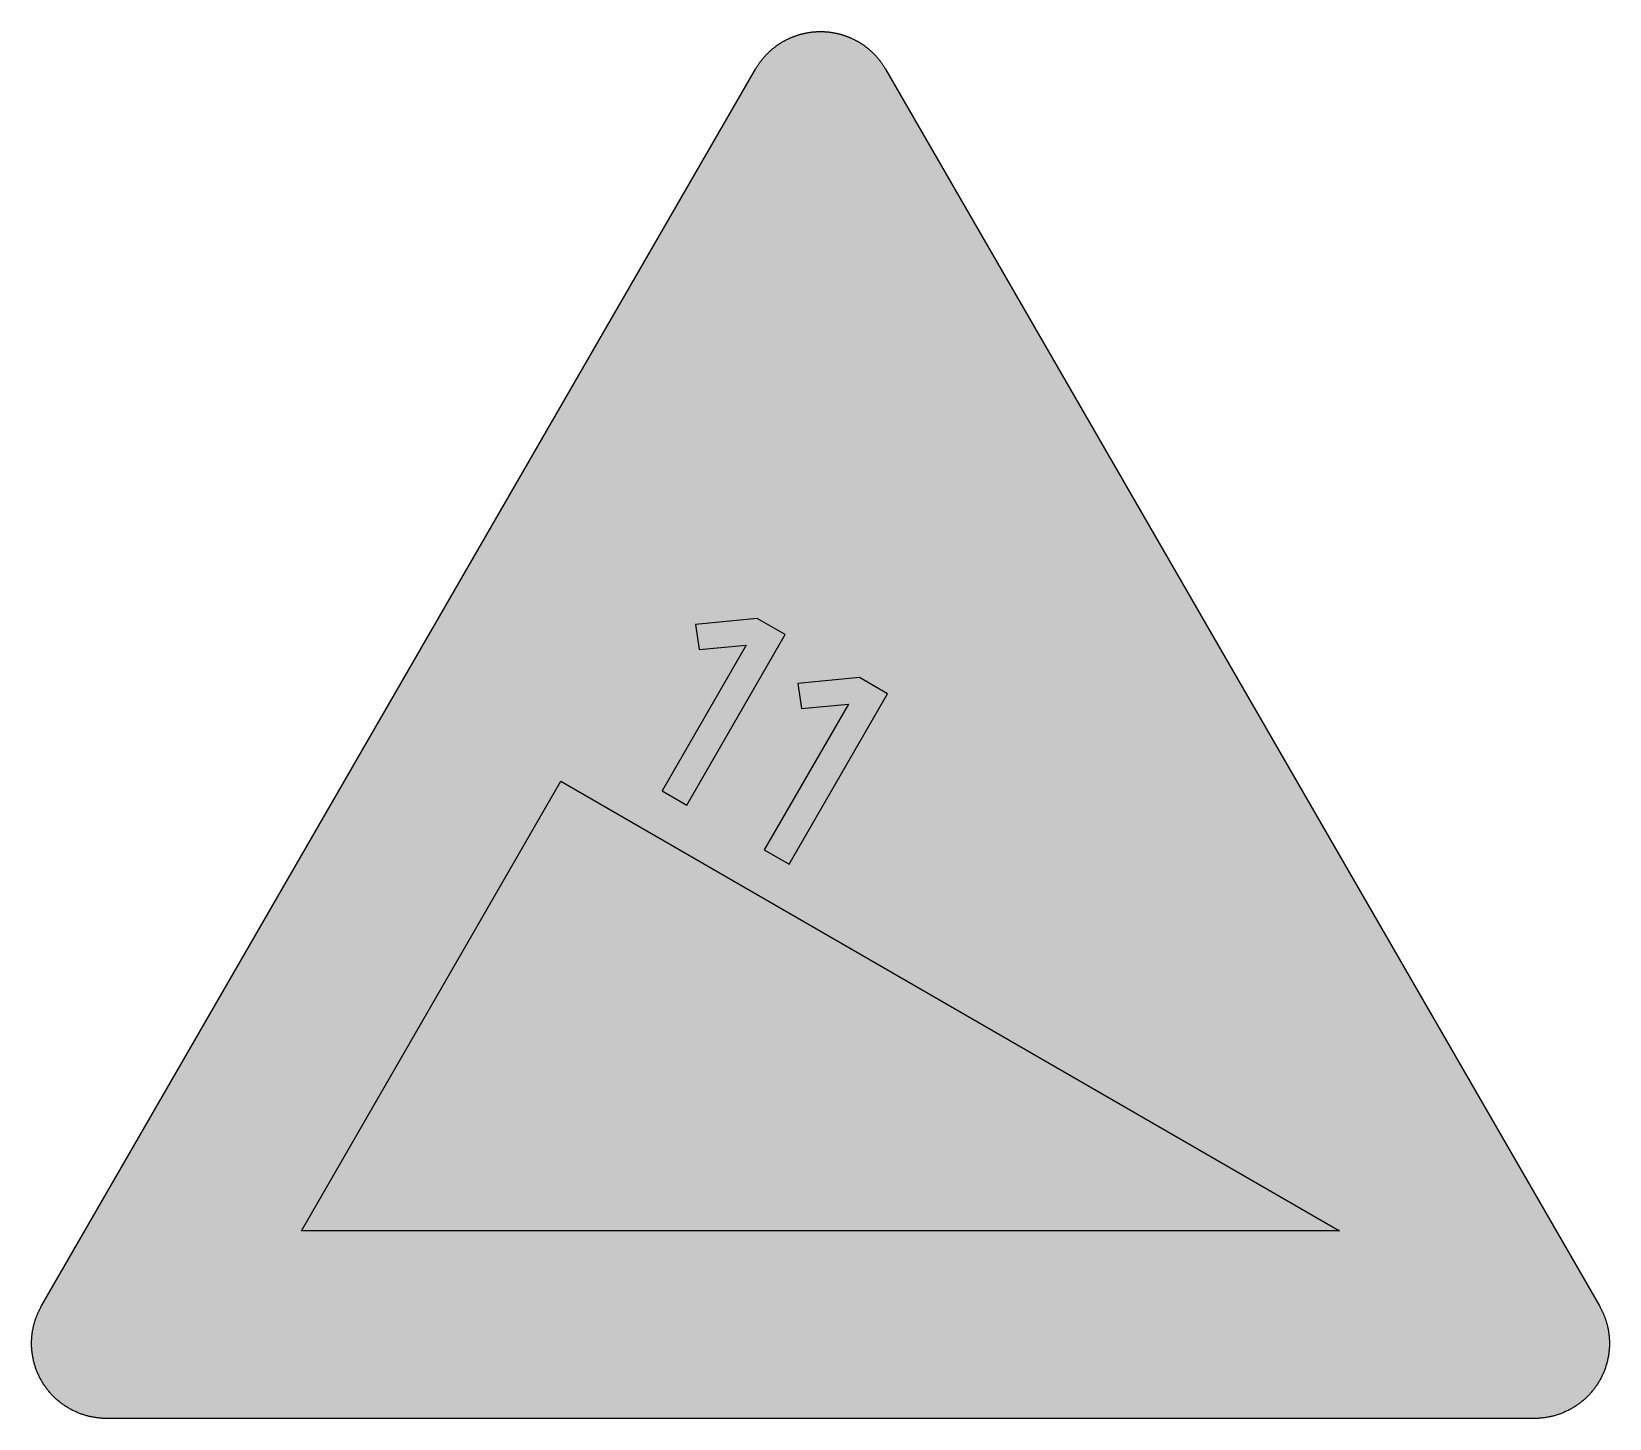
# Model space of a CAD drawing. Header units: millimetres. Extents: x 0 to 297, y 0 to 261.
import ezdxf

# ---------------------------------------------------------------- set-up
doc = ezdxf.new("R2010")
doc.units = ezdxf.units.MM

msp = doc.modelspace()

# ---------------------------------------------------------------- hatches: boundary and pattern name
for color, points in [(254, [(14.1633, 0.0526), (13.9878, 0.0533), (13.8125, 0.0559), (13.6373, 0.061), (13.462, 0.0686), (13.2893, 0.0787), (13.114, 0.0914), (12.9413, 0.1041), (12.7686, 0.1194), (12.5959, 0.1397), (12.4231, 0.16), (12.2504, 0.1803), (12.0777, 0.2057), (11.9075, 0.2337), (11.7373, 0.2616), (11.5672, 0.2921), (11.397, 0.3251), (11.2268, 0.3607), (11.0592, 0.3962), (10.8915, 0.4369), (10.7239, 0.4775), (10.5562, 0.5207), (10.3886, 0.5664), (10.2235, 0.6121), (10.0584, 0.6604), (9.8933, 0.7137), (9.7307, 0.7645), (9.5682, 0.8204), (9.4056, 0.8788), (9.2431, 0.9373), (9.083, 0.9982), (8.923, 1.0617), (8.763, 1.1252), (8.6055, 1.1938), (8.4455, 1.2624), (8.2906, 1.331), (8.1331, 1.4046), (7.9781, 1.4783), (7.8232, 1.5545), (7.6708, 1.6332), (7.5184, 1.7145), (7.366, 1.7958), (7.2161, 1.8796), (7.0663, 1.966), (6.919, 2.0549), (6.7716, 2.1438), (6.6243, 2.2352), (6.4795, 2.3266), (6.3348, 2.4232), (6.19, 2.5197), (6.0477, 2.6187), (5.908, 2.7178), (5.7683, 2.8219), (5.6286, 2.9261), (5.4915, 3.0302), (5.3543, 3.1394), (5.2197, 3.2487), (5.0851, 3.3579), (4.953, 3.4722), (4.8209, 3.5865), (4.6914, 3.7033), (4.5644, 3.8202), (4.4348, 3.9395), (4.3104, 4.0615), (4.1859, 4.1859), (4.0615, 4.3104), (3.9395, 4.4374), (3.8202, 4.5644), (3.7033, 4.6914), (3.5865, 4.8235), (3.4722, 4.953), (3.3579, 5.0876), (3.2487, 5.2197), (3.1369, 5.3543), (3.0302, 5.4915), (2.9235, 5.6286), (2.8194, 5.7683), (2.7178, 5.908), (2.6187, 6.0503), (2.5197, 6.19), (2.4232, 6.3348), (2.3266, 6.4795), (2.2352, 6.6243), (2.1438, 6.7716), (2.0523, 6.919), (1.966, 7.0663), (1.8796, 7.2161), (1.7958, 7.366), (1.7145, 7.5184), (1.6332, 7.6708), (1.5545, 7.8232), (1.4783, 7.9781), (1.4046, 8.1331), (1.331, 8.2906), (1.2598, 8.4455), (1.1913, 8.6055), (1.1252, 8.763), (1.0592, 8.923), (0.9982, 9.083), (0.9373, 9.2431), (0.8763, 9.4056), (0.8204, 9.5682), (0.7645, 9.7307), (0.7112, 9.8933), (0.6604, 10.0584), (0.6121, 10.2235), (0.5639, 10.3911), (0.5207, 10.5562), (0.4775, 10.7239), (0.4343, 10.8915), (0.3962, 11.0592), (0.3607, 11.2268), (0.3251, 11.397), (0.2921, 11.5672), (0.2616, 11.7373), (0.2311, 11.9075), (0.2057, 12.0802), (0.1803, 12.2504), (0.1575, 12.4231), (0.1372, 12.5959), (0.1194, 12.7686), (0.1041, 12.9413), (0.0889, 13.114), (0.0787, 13.2893), (0.0686, 13.462), (0.061, 13.6373), (0.0559, 13.8125), (0.0508, 13.9878), (0.0508, 14.163), (0.0508, 14.2773), (0.0533, 14.3942), (0.0559, 14.511), (0.0584, 14.6253), (0.0635, 14.7422), (0.0686, 14.859), (0.0737, 14.9733), (0.0813, 15.0901), (0.0889, 15.2044), (0.0991, 15.3187), (0.1092, 15.4356), (0.1194, 15.5499), (0.1321, 15.6642), (0.1448, 15.7785), (0.1575, 15.8953), (0.1727, 16.0096), (0.188, 16.1239), (0.2032, 16.2382), (0.221, 16.35), (0.2413, 16.4643), (0.2591, 16.5786), (0.2794, 16.6929), (0.2997, 16.8046), (0.3226, 16.9189), (0.3454, 17.0307), (0.3708, 17.145), (0.3937, 17.2568), (0.4191, 17.3685), (0.447, 17.4803), (0.475, 17.592), (0.5029, 17.7038), (0.5334, 17.8156), (0.5613, 17.9273), (0.5944, 18.0365), (0.6248, 18.1483), (0.6579, 18.2575), (0.6934, 18.3693), (0.7264, 18.4785), (0.762, 18.5877), (0.8001, 18.6969), (0.8382, 18.8062), (0.8763, 18.9128), (0.9144, 19.0221), (0.955, 19.1313), (0.9957, 19.238), (1.0389, 19.3446), (1.0795, 19.4539), (1.1252, 19.5605), (1.1684, 19.6647), (1.2141, 19.7714), (1.2598, 19.878), (1.3081, 19.9822), (1.3564, 20.0889), (1.4046, 20.193), (1.4554, 20.2971), (1.5062, 20.4013), (1.557, 20.5054), (1.6104, 20.607), (1.6637, 20.7112), (1.717, 20.8128), (1.7729, 20.9144), (1.8263, 21.016), (1.8847, 21.1176), (1.9406, 21.2192), (136.2523, 253.8501), (136.3091, 253.9492), (136.3675, 254.0483), (136.4285, 254.1473), (136.4894, 254.2464), (136.5504, 254.3454), (136.6139, 254.442), (136.6774, 254.5385), (136.7409, 254.635), (136.8044, 254.7315), (136.8704, 254.8255), (136.9365, 254.922), (137.0025, 255.016), (137.0711, 255.11), (137.1397, 255.2014), (137.2083, 255.2954), (137.2794, 255.3868), (137.3505, 255.4783), (137.4216, 255.5672), (137.4927, 255.6586), (137.5664, 255.7475), (137.6401, 255.8364), (137.7137, 255.9253), (137.7874, 256.0117), (137.8636, 256.098), (137.9398, 256.1844), (138.016, 256.2708), (138.0947, 256.3546), (138.1735, 256.4409), (138.2522, 256.5222), (138.3309, 256.606), (138.4122, 256.6899), (138.4935, 256.7711), (138.5748, 256.8524), (138.6586, 256.9312), (138.7399, 257.0124), (138.8237, 257.0912), (138.9075, 257.1699), (138.9939, 257.2461), (139.0802, 257.3249), (139.1641, 257.4011), (139.253, 257.4747), (139.3393, 257.5509), (139.4282, 257.6246), (139.5171, 257.6982), (139.606, 257.7719), (139.6949, 257.843), (139.7864, 257.9141), (139.8778, 257.9853), (139.9692, 258.0564), (140.0607, 258.125), (140.1547, 258.1935), (140.2486, 258.2596), (140.3426, 258.3282), (140.4366, 258.3942), (140.5331, 258.4602), (140.6296, 258.5237), (140.7262, 258.5872), (140.8227, 258.6507), (140.9192, 258.7142), (141.0183, 258.7752), (141.1173, 258.8362), (141.2164, 258.8946), (141.3154, 258.9555), (141.4145, 259.014), (141.5161, 259.0698), (141.6177, 259.1283), (141.7193, 259.1841), (141.8209, 259.2375), (141.9225, 259.2934), (142.0266, 259.3467), (142.1308, 259.3975), (142.2324, 259.4508), (142.3365, 259.5016), (142.4407, 259.5499), (142.5473, 259.6007), (142.6515, 259.6464), (142.7556, 259.6947), (142.8623, 259.7404), (142.969, 259.7861), (143.0757, 259.8318), (143.1823, 259.875), (143.289, 259.9182), (143.3957, 259.9588), (143.5049, 259.9995), (143.6116, 260.0401), (143.7208, 260.0808), (143.83, 260.1189), (143.9393, 260.1544), (144.0485, 260.1925), (144.1577, 260.2281), (144.2669, 260.2636), (144.3761, 260.2967), (144.4879, 260.3297), (144.5971, 260.3627), (144.7089, 260.3932), (144.8206, 260.4237), (144.9299, 260.4516), (145.0416, 260.4821), (145.1534, 260.5075), (145.2651, 260.5354), (145.3794, 260.5608), (145.4912, 260.5862), (145.603, 260.6091), (145.7173, 260.6319), (145.829, 260.6548), (145.9433, 260.6751), (146.0551, 260.6954), (146.1694, 260.7158), (146.2837, 260.7335), (146.398, 260.7513), (146.5123, 260.7666), (146.6266, 260.7818), (146.7409, 260.797), (146.8552, 260.8123), (146.9695, 260.825), (147.0838, 260.8351), (147.2006, 260.8478), (147.3149, 260.858), (147.4292, 260.8656), (147.5461, 260.8732), (147.6604, 260.8809), (147.7772, 260.8859), (147.8915, 260.8936), (148.0083, 260.8961), (148.1226, 260.9012), (148.2395, 260.9037), (148.3563, 260.9037), (148.4706, 260.9037), (148.5875, 260.9037), (148.7043, 260.9037), (148.8186, 260.9012), (148.9354, 260.8961), (149.0523, 260.8936), (149.1666, 260.8859), (149.2834, 260.8809), (149.3977, 260.8732), (149.512, 260.8656), (149.6289, 260.858), (149.7432, 260.8478), (149.8575, 260.8351), (149.9743, 260.825), (150.0886, 260.8123), (150.2029, 260.797), (150.3172, 260.7818), (150.4315, 260.7666), (150.5458, 260.7513), (150.6601, 260.7335), (150.7744, 260.7158), (150.8862, 260.6954), (151.0005, 260.6751), (151.1148, 260.6548), (151.2265, 260.6319), (151.3408, 260.6091), (151.4526, 260.5862), (151.5643, 260.5608), (151.6761, 260.5354), (151.7879, 260.5075), (151.8996, 260.4821), (152.0114, 260.4516), (152.1231, 260.4237), (152.2349, 260.3932), (152.3467, 260.3627), (152.4559, 260.3297), (152.5676, 260.2967), (152.6769, 260.2636), (152.7861, 260.2281), (152.8953, 260.1925), (153.0045, 260.1544), (153.1137, 260.1189), (153.223, 260.0808), (153.3296, 260.0401), (153.4389, 259.9995), (153.5455, 259.9588), (153.6548, 259.9182), (153.7614, 259.875), (153.8681, 259.8318), (153.9748, 259.7861), (154.0789, 259.7404), (154.1856, 259.6947), (154.2923, 259.6464), (154.3964, 259.6007), (154.5006, 259.5499), (154.6047, 259.5016), (154.7089, 259.4508), (154.813, 259.3975), (154.9171, 259.3467), (155.0187, 259.2934), (155.1203, 259.2375), (155.2245, 259.1841), (155.3261, 259.1283), (155.4251, 259.0698), (155.5267, 259.014), (155.6283, 258.9555), (155.7274, 258.8946), (155.8265, 258.8362), (155.9255, 258.7752), (156.022, 258.7142), (156.1211, 258.6507), (156.2176, 258.5872), (156.3141, 258.5237), (156.4107, 258.4602), (156.5046, 258.3942), (156.6012, 258.3282), (156.6951, 258.2596), (156.7866, 258.1935), (156.8806, 258.125), (156.972, 258.0564), (157.066, 257.9853), (157.1574, 257.9141), (157.2463, 257.843), (157.3378, 257.7719), (157.4267, 257.6982), (157.5156, 257.6246), (157.6019, 257.5509), (157.6908, 257.4747), (157.7772, 257.4011), (157.8635, 257.3249), (157.9499, 257.2461), (158.0337, 257.1699), (158.1201, 257.0912), (158.2039, 257.0124), (158.2852, 256.9312), (158.369, 256.8524), (158.4503, 256.7711), (158.5316, 256.6899), (158.6103, 256.606), (158.6916, 256.5222), (158.7703, 256.4409), (158.8491, 256.3546), (158.9253, 256.2708), (159.004, 256.1844), (159.0802, 256.098), (159.1539, 256.0117), (159.2301, 255.9253), (159.3037, 255.8364), (159.3774, 255.7475), (159.451, 255.6586), (159.5222, 255.5672), (159.5933, 255.4783), (159.6644, 255.3868), (159.7355, 255.2954), (159.8041, 255.2014), (159.8727, 255.11), (159.9387, 255.016), (160.0073, 254.922), (160.0733, 254.8255), (160.1368, 254.7315), (160.2029, 254.635), (160.2664, 254.5385), (160.3299, 254.442), (160.3908, 254.3454), (160.4543, 254.2464), (160.5153, 254.1473), (160.5737, 254.0483), (160.6347, 253.9492), (160.6906, 253.8476), (295.0023, 21.2192), (295.0591, 21.1176), (295.115, 21.016), (295.1709, 20.9144), (295.2267, 20.8128), (295.2801, 20.7112), (295.3334, 20.607), (295.3868, 20.5054), (295.4376, 20.4013), (295.4884, 20.2971), (295.5392, 20.193), (295.5874, 20.0889), (295.6357, 19.9822), (295.6814, 19.878), (295.7297, 19.7714), (295.7754, 19.6647), (295.8186, 19.5605), (295.8617, 19.4539), (295.9049, 19.3446), (295.9481, 19.238), (295.9887, 19.1313), (296.0294, 19.0221), (296.0675, 18.9128), (296.1056, 18.8062), (296.1437, 18.6969), (296.1792, 18.5877), (296.2148, 18.4785), (296.2504, 18.3693), (296.2834, 18.2575), (296.3164, 18.1483), (296.3494, 18.0365), (296.3799, 17.9273), (296.4104, 17.8156), (296.4409, 17.7038), (296.4688, 17.592), (296.4967, 17.4803), (296.5221, 17.3685), (296.5475, 17.2568), (296.5729, 17.145), (296.5958, 17.0307), (296.6212, 16.9189), (296.6415, 16.8046), (296.6644, 16.6929), (296.6822, 16.5786), (296.7025, 16.4643), (296.7203, 16.35), (296.738, 16.2382), (296.7558, 16.1239), (296.7711, 16.0096), (296.7838, 15.8953), (296.799, 15.7785), (296.8117, 15.6642), (296.8244, 15.5499), (296.8346, 15.4356), (296.8447, 15.3187), (296.8523, 15.2044), (296.86, 15.0901), (296.8676, 14.9733), (296.8752, 14.859), (296.8803, 14.7422), (296.8828, 14.6253), (296.8879, 14.511), (296.8904, 14.3942), (296.8904, 14.2773), (296.8904, 14.163), (296.8904, 13.9878), (296.8879, 13.8125), (296.8828, 13.6373), (296.8752, 13.462), (296.865, 13.2893), (296.8523, 13.114), (296.8396, 12.9413), (296.8219, 12.7686), (296.8041, 12.5959), (296.7838, 12.4231), (296.7609, 12.2504), (296.738, 12.0802), (296.7101, 11.9075), (296.6822, 11.7373), (296.6517, 11.5672), (296.6187, 11.397), (296.5831, 11.2268), (296.545, 11.0592), (296.5069, 10.8915), (296.4663, 10.7239), (296.4231, 10.5562), (296.3774, 10.3911), (296.3316, 10.2235), (296.2808, 10.0584), (296.23, 9.8933), (296.1767, 9.7307), (296.1234, 9.5682), (296.0649, 9.4056), (296.0065, 9.2431), (295.9456, 9.083), (295.8821, 8.923), (295.8186, 8.763), (295.75, 8.6055), (295.6814, 8.4455), (295.6103, 8.2906), (295.5392, 8.1331), (295.463, 7.9781), (295.3868, 7.8232), (295.3106, 7.6708), (295.2293, 7.5184), (295.148, 7.366), (295.0642, 7.2161), (294.9778, 7.0663), (294.8889, 6.919), (294.8, 6.7716), (294.7086, 6.6243), (294.6146, 6.4795), (294.5206, 6.3348), (294.4241, 6.19), (294.325, 6.0503), (294.226, 5.908), (294.1218, 5.7683), (294.0177, 5.6286), (293.9136, 5.4915), (293.8043, 5.3543), (293.6951, 5.2197), (293.5859, 5.0876), (293.4716, 4.953), (293.3573, 4.8235), (293.2405, 4.6914), (293.1236, 4.5644), (293.0042, 4.4374), (292.8823, 4.3104), (292.7579, 4.1859), (292.6334, 4.0615), (292.5089, 3.9395), (292.3794, 3.8202), (292.2524, 3.7033), (292.1203, 3.5865), (291.9908, 3.4722), (291.8562, 3.3579), (291.7241, 3.2487), (291.5895, 3.1394), (291.4523, 3.0302), (291.3151, 2.9261), (291.1754, 2.8219), (291.0357, 2.7178), (290.8935, 2.6187), (290.7513, 2.5197), (290.609, 2.4232), (290.4642, 2.3266), (290.3195, 2.2352), (290.1721, 2.1438), (290.0248, 2.0549), (289.8775, 1.966), (289.7276, 1.8796), (289.5778, 1.7958), (289.4254, 1.7145), (289.273, 1.6332), (289.118, 1.5545), (288.9656, 1.4783), (288.8107, 1.4046), (288.6532, 1.331), (288.4957, 1.2624), (288.3383, 1.1938), (288.1808, 1.1252), (288.0208, 1.0617), (287.8607, 0.9982), (287.7007, 0.9373), (287.5382, 0.8788), (287.3756, 0.8204), (287.213, 0.7645), (287.0479, 0.7137), (286.8854, 0.6604), (286.7203, 0.6121), (286.5526, 0.5664), (286.3875, 0.5207), (286.2199, 0.4775), (286.0523, 0.4369), (285.8846, 0.3962), (285.7144, 0.3607), (285.5468, 0.3251), (285.3766, 0.2921), (285.2064, 0.2616), (285.0363, 0.2337), (284.8635, 0.2057), (284.6934, 0.1803), (284.5206, 0.16), (284.3479, 0.1397), (284.1752, 0.1194), (284.0025, 0.1041), (283.8272, 0.0914), (283.6545, 0.0787), (283.4792, 0.0686), (283.3065, 0.061), (283.1313, 0.0559), (282.956, 0.0533), (282.7807, 0.0508)]), (59, [(118.6533, 118.0885), (123.3276, 115.3887), (141.8484, 147.4682), (136.5321, 150.537), (124.9426, 149.407), (125.6302, 144.6721), (134.4747, 145.4919)]), (59, [(137.9001, 106.976), (142.5744, 104.2762), (161.0953, 136.3557), (155.7803, 139.4245), (144.1909, 138.2945), (144.8774, 133.5596), (153.7229, 134.3794)]), (59, [(50.8261, 35.3304), (99.6488, 119.8965), (246.1204, 35.3304)])]:
    msp.add_hatch(color=color).paths.add_polyline_path(points)
h = msp.add_hatch(color=22)
h.paths.add_polyline_path([(14.1633, 5.3442), (13.9344, 5.3467), (13.7084, 5.3543), (13.4849, 5.3696), (13.2613, 5.3873), (13.0378, 5.4127), (12.8194, 5.4458), (12.6009, 5.4813), (12.385, 5.522), (12.1717, 5.5677), (11.9583, 5.621), (11.7475, 5.6769), (11.5392, 5.7404), (11.3335, 5.8064), (11.1303, 5.8776), (10.9296, 5.9538), (10.729, 6.035), (10.5334, 6.1214), (10.3378, 6.2128), (10.1473, 6.3068), (9.9593, 6.4084), (9.7714, 6.5126), (9.5885, 6.6192), (9.4082, 6.7335), (9.2304, 6.8504), (9.0576, 6.9698), (8.8849, 7.0942), (8.7173, 7.2238), (8.5522, 7.3584), (8.3896, 7.493), (8.2321, 7.6352), (8.0772, 7.7775), (7.9273, 7.9273), (7.7775, 8.0772), (7.6352, 8.2321), (7.493, 8.3922), (7.3558, 8.5522), (7.2238, 8.7173), (7.0942, 8.8849), (6.9698, 9.0576), (6.8504, 9.2329), (6.7335, 9.4082), (6.6192, 9.5885), (6.5126, 9.7739), (6.4084, 9.9593), (6.3068, 10.1473), (6.2128, 10.3403), (6.1214, 10.5334), (6.035, 10.729), (5.9538, 10.9296), (5.8776, 11.1303), (5.8064, 11.3335), (5.7404, 11.5392), (5.6769, 11.7475), (5.621, 11.9583), (5.5677, 12.1717), (5.522, 12.385), (5.4813, 12.6009), (5.4432, 12.8194), (5.4127, 13.0404), (5.3873, 13.2613), (5.3696, 13.4849), (5.3543, 13.7084), (5.3467, 13.9344), (5.3416, 14.163), (5.3442, 14.2342), (5.3442, 14.3078), (5.3442, 14.3789), (5.3467, 14.4526), (5.3492, 14.5237), (5.3543, 14.5974), (5.3569, 14.6685), (5.3619, 14.7422), (5.367, 14.8133), (5.3721, 14.8869), (5.3797, 14.9581), (5.3848, 15.0292), (5.3924, 15.1003), (5.4, 15.174), (5.4102, 15.2451), (5.4178, 15.3162), (5.428, 15.3873), (5.4381, 15.4584), (5.4483, 15.5296), (5.461, 15.6007), (5.4737, 15.6718), (5.4864, 15.7429), (5.4991, 15.814), (5.5118, 15.8852), (5.527, 15.9563), (5.5423, 16.0249), (5.5575, 16.096), (5.5728, 16.1671), (5.5905, 16.2357), (5.6083, 16.3068), (5.6261, 16.3754), (5.6439, 16.444), (5.6617, 16.5151), (5.682, 16.5837), (5.7023, 16.6522), (5.7226, 16.7208), (5.7429, 16.7919), (5.7658, 16.8605), (5.7887, 16.9266), (5.8115, 16.9951), (5.8344, 17.0637), (5.8572, 17.1323), (5.8826, 17.2009), (5.908, 17.2669), (5.9334, 17.3355), (5.9588, 17.4015), (5.9868, 17.4676), (6.0147, 17.5362), (6.0427, 17.6022), (6.0706, 17.6682), (6.0985, 17.7343), (6.129, 17.8003), (6.1595, 17.8664), (6.19, 17.9299), (6.2205, 17.9959), (6.2509, 18.0619), (6.284, 18.1254), (6.317, 18.1915), (6.35, 18.255), (6.383, 18.3185), (6.4186, 18.382), (6.4541, 18.4455), (6.4897, 18.509), (6.5253, 18.5725), (140.8356, 251.2042), (140.909, 251.3305), (140.9852, 251.4549), (141.064, 251.5794), (141.1453, 251.7013), (141.2265, 251.8232), (141.3129, 251.9426), (141.3967, 252.0594), (141.4856, 252.1763), (141.5745, 252.2906), (141.666, 252.4023), (141.7599, 252.5141), (141.8539, 252.6233), (141.9504, 252.73), (142.0495, 252.8367), (142.1486, 252.9408), (142.2502, 253.0424), (142.3518, 253.144), (142.4559, 253.2431), (142.5626, 253.3396), (142.6693, 253.4336), (142.7785, 253.5276), (142.8877, 253.619), (142.9995, 253.7104), (143.1112, 253.7968), (143.2255, 253.8832), (143.3424, 253.967), (143.4592, 254.0483), (143.576, 254.1295), (143.6954, 254.2083), (143.8173, 254.2845), (143.9393, 254.3581), (144.0612, 254.4318), (144.1856, 254.5004), (144.3126, 254.569), (144.4371, 254.635), (144.5666, 254.701), (144.6936, 254.762), (144.8232, 254.823), (144.9553, 254.8814), (145.0848, 254.9373), (145.2194, 254.9906), (145.3515, 255.0414), (145.4861, 255.0922), (145.6207, 255.1405), (145.7579, 255.1836), (145.8951, 255.2268), (146.0322, 255.2675), (146.1694, 255.3081), (146.3091, 255.3437), (146.4488, 255.3792), (146.591, 255.4097), (146.7307, 255.4402), (146.873, 255.4681), (147.0152, 255.491), (147.16, 255.5138), (147.3022, 255.5342), (147.447, 255.5519), (147.5918, 255.5697), (147.7391, 255.5824), (147.8839, 255.5926), (148.0312, 255.6027), (148.176, 255.6078), (148.3233, 255.6104), (148.4706, 255.6129), (148.6179, 255.6104), (148.7653, 255.6078), (148.9126, 255.6027), (149.0599, 255.5926), (149.2047, 255.5824), (149.3495, 255.5697), (149.4942, 255.5519), (149.639, 255.5342), (149.7838, 255.5138), (149.926, 255.491), (150.0683, 255.4681), (150.2105, 255.4402), (150.3528, 255.4097), (150.4925, 255.3792), (150.6347, 255.3437), (150.7719, 255.3081), (150.9116, 255.2675), (151.0487, 255.2268), (151.1859, 255.1836), (151.323, 255.1405), (151.4577, 255.0922), (151.5923, 255.0414), (151.7244, 254.9906), (151.8564, 254.9373), (151.9885, 254.8814), (152.1206, 254.823), (152.2501, 254.762), (152.3771, 254.701), (152.5041, 254.635), (152.6311, 254.569), (152.7581, 254.5004), (152.8801, 254.4318), (153.0045, 254.3581), (153.1264, 254.2845), (153.2458, 254.2083), (153.3652, 254.1295), (153.4846, 254.0483), (153.6014, 253.967), (153.7157, 253.8832), (153.83, 253.7968), (153.9443, 253.7104), (154.0561, 253.619), (154.1653, 253.5276), (154.2745, 253.4336), (154.3812, 253.3396), (154.4879, 253.2431), (154.592, 253.144), (154.6936, 253.0424), (154.7952, 252.9408), (154.8943, 252.8367), (154.9933, 252.73), (155.0899, 252.6233), (155.1838, 252.5141), (155.2778, 252.4023), (155.3693, 252.2906), (155.4582, 252.1763), (155.5471, 252.0594), (155.6334, 251.9426), (155.7172, 251.8232), (155.7985, 251.7013), (155.8798, 251.5794), (155.9585, 251.4549), (156.0347, 251.3305), (156.1109, 251.2035), (290.4201, 18.5734), (290.4541, 18.509), (290.4896, 18.4455), (290.5252, 18.382), (290.5608, 18.3185), (290.5938, 18.255), (290.6268, 18.1915), (290.6598, 18.1254), (290.6903, 18.0619), (290.7233, 17.9959), (290.7538, 17.9299), (290.7843, 17.8664), (290.8148, 17.8003), (290.8452, 17.7343), (290.8732, 17.6682), (290.9011, 17.6022), (290.9291, 17.5362), (290.957, 17.4676), (290.9824, 17.4015), (291.0103, 17.3355), (291.0357, 17.2669), (291.0611, 17.2009), (291.084, 17.1323), (291.1094, 17.0637), (291.1323, 16.9951), (291.1551, 16.9266), (291.178, 16.8605), (291.1983, 16.7919), (291.2212, 16.7208), (291.2415, 16.6522), (291.2618, 16.5837), (291.2796, 16.5151), (291.2999, 16.444), (291.3177, 16.3754), (291.3355, 16.3068), (291.3532, 16.2357), (291.3685, 16.1671), (291.3863, 16.096), (291.4015, 16.0249), (291.4167, 15.9563), (291.4294, 15.8852), (291.4447, 15.814), (291.4574, 15.7429), (291.4701, 15.6718), (291.4828, 15.6007), (291.4929, 15.5296), (291.5031, 15.4584), (291.5133, 15.3873), (291.5234, 15.3162), (291.5336, 15.2451), (291.5412, 15.174), (291.5488, 15.1003), (291.5564, 15.0292), (291.5641, 14.9581), (291.5691, 14.8869), (291.5768, 14.8133), (291.5818, 14.7422), (291.5844, 14.6685), (291.5895, 14.5974), (291.592, 14.5237), (291.5945, 14.4526), (291.5971, 14.3789), (291.5996, 14.3078), (291.5996, 14.2342), (291.5996, 14.163), (291.5971, 13.9344), (291.5895, 13.7084), (291.5742, 13.4849), (291.5539, 13.2613), (291.5285, 13.0404), (291.498, 12.8194), (291.4625, 12.6009), (291.4218, 12.385), (291.3736, 12.1717), (291.3228, 11.9583), (291.2643, 11.7475), (291.2034, 11.5392), (291.1373, 11.3335), (291.0637, 11.1303), (290.9875, 10.9296), (290.9062, 10.729), (290.8198, 10.5334), (290.7309, 10.3403), (290.6344, 10.1473), (290.5354, 9.9593), (290.4312, 9.7739), (290.322, 9.5885), (290.2102, 9.4082), (290.0934, 9.2329), (289.974, 9.0576), (289.847, 8.8849), (289.72, 8.7173), (289.5854, 8.5522), (289.4482, 8.3922), (289.3085, 8.2321), (289.1638, 8.0772), (289.0164, 7.9273), (288.8666, 7.7775), (288.7116, 7.6352), (288.5516, 7.493), (288.3916, 7.3584), (288.2265, 7.2238), (288.0563, 7.0942), (287.8861, 6.9698), (287.7109, 6.8504), (287.5331, 6.7335), (287.3527, 6.6192), (287.1699, 6.5126), (286.9844, 6.4084), (286.7965, 6.3068), (286.6034, 6.2128), (286.4104, 6.1214), (286.2148, 6.035), (286.0142, 5.9538), (285.8135, 5.8776), (285.6103, 5.8064), (285.4046, 5.7404), (285.1963, 5.6769), (284.9855, 5.621), (284.7721, 5.5677), (284.5587, 5.522), (284.3428, 5.4813), (284.1244, 5.4458), (283.9034, 5.4127), (283.6824, 5.3873), (283.4589, 5.3696), (283.2354, 5.3543), (283.0093, 5.3467), (282.7807, 5.3442)])
h.paths.add_polyline_path([(44.716, 31.8026), (148.4725, 211.5167), (252.2305, 31.8026)], flags=16)
h = msp.add_hatch(color=59)
h.paths.add_polyline_path([(197.4825, 115.3474), (192.8993, 117.9932), (153.3909, 98.0324), (157.9728, 95.3865)])
edge = h.paths.add_edge_path(flags=16)
edge.add_line((168.8112, 122.3081), (168.8744, 122.4153))
edge.add_line((168.8744, 122.4153), (168.9379, 122.5245))
edge.add_line((168.9379, 122.5245), (169.004, 122.6312))
edge.add_line((169.004, 122.6312), (169.07, 122.7379))
edge.add_line((169.07, 122.7379), (169.1361, 122.8446))
edge.add_line((169.1361, 122.8446), (169.2046, 122.9487))
edge.add_line((169.2046, 122.9487), (169.2707, 123.0528))
edge.add_line((169.2707, 123.0528), (169.3418, 123.1544))
edge.add_line((169.3418, 123.1544), (169.4104, 123.256))
edge.add_line((169.4104, 123.256), (169.4815, 123.3551))
edge.add_line((169.4815, 123.3551), (169.5552, 123.4542))
edge.add_line((169.5552, 123.4542), (169.6263, 123.5507))
edge.add_line((169.6263, 123.5507), (169.6999, 123.6472))
edge.add_line((169.6999, 123.6472), (169.7736, 123.7386))
edge.add_line((169.7736, 123.7386), (169.8498, 123.8326))
edge.add_line((169.8498, 123.8326), (169.926, 123.9215))
edge.add_line((169.926, 123.9215), (170.0047, 124.0104))
edge.add_line((170.0047, 124.0104), (170.0809, 124.0968))
edge.add_line((170.0809, 124.0968), (170.1622, 124.1806))
edge.add_line((170.1622, 124.1806), (170.241, 124.2644))
edge.add_line((170.241, 124.2644), (170.3222, 124.3457))
edge.add_line((170.3222, 124.3457), (170.4061, 124.4219))
edge.add_line((170.4061, 124.4219), (170.4873, 124.4981))
edge.add_line((170.4873, 124.4981), (170.5712, 124.5718))
edge.add_line((170.5712, 124.5718), (170.6575, 124.6429))
edge.add_line((170.6575, 124.6429), (170.7439, 124.714))
edge.add_line((170.7439, 124.714), (170.8302, 124.78))
edge.add_line((170.8302, 124.78), (170.9191, 124.8435))
edge.add_line((170.9191, 124.8435), (171.008, 124.9045))
edge.add_line((171.008, 124.9045), (171.0995, 124.9629))
edge.add_line((171.0995, 124.9629), (171.1909, 125.0188))
edge.add_line((171.1909, 125.0188), (171.2849, 125.0721))
edge.add_line((171.2849, 125.0721), (171.3789, 125.1204))
edge.add_line((171.3789, 125.1204), (171.4729, 125.1687))
edge.add_line((171.4729, 125.1687), (171.5694, 125.2118))
edge.add_line((171.5694, 125.2118), (171.6659, 125.2525))
edge.add_line((171.6659, 125.2525), (171.765, 125.2906))
edge.add_line((171.765, 125.2906), (171.864, 125.3236))
edge.add_line((171.864, 125.3236), (171.9656, 125.3541))
edge.add_line((171.9656, 125.3541), (172.0672, 125.382))
edge.add_line((172.0672, 125.382), (172.1714, 125.4074))
edge.add_line((172.1714, 125.4074), (172.2755, 125.4277))
edge.add_line((172.2755, 125.4277), (172.3822, 125.443))
edge.add_line((172.3822, 125.443), (172.4889, 125.4557))
edge.add_line((172.4889, 125.4557), (172.5981, 125.4658))
edge.add_line((172.5981, 125.4658), (172.7073, 125.4709))
edge.add_line((172.7073, 125.4709), (172.8191, 125.4735))
edge.add_line((172.8191, 125.4735), (172.9308, 125.4709))
edge.add_line((172.9308, 125.4709), (173.0426, 125.4633))
edge.add_line((173.0426, 125.4633), (173.1594, 125.4531))
edge.add_line((173.1594, 125.4531), (173.2737, 125.4379))
edge.add_line((173.2737, 125.4379), (173.3931, 125.4201))
edge.add_line((173.3931, 125.4201), (173.5099, 125.3947))
edge.add_line((173.5099, 125.3947), (173.6319, 125.3668))
edge.add_line((173.6319, 125.3668), (173.7538, 125.3363))
edge.add_line((173.7538, 125.3363), (173.8757, 125.2982))
edge.add_line((173.8757, 125.2982), (174.0002, 125.2576))
edge.add_line((174.0002, 125.2576), (174.1272, 125.2118))
edge.add_line((174.1272, 125.2118), (174.2542, 125.161))
edge.add_line((174.2542, 125.161), (174.3812, 125.1052))
edge.add_line((174.3812, 125.1052), (174.5132, 125.0442))
edge.add_line((174.5132, 125.0442), (174.6428, 124.9782))
edge.add_line((174.6428, 124.9782), (174.7774, 124.907))
edge.add_line((174.7774, 124.907), (174.912, 124.8334))
edge.add_line((174.912, 124.8334), (175.0441, 124.7546))
edge.add_line((175.0441, 124.7546), (175.1711, 124.6734))
edge.add_line((175.1711, 124.6734), (175.293, 124.5921))
edge.add_line((175.293, 124.5921), (175.4124, 124.5108))
edge.add_line((175.4124, 124.5108), (175.5242, 124.427))
edge.add_line((175.5242, 124.427), (175.6308, 124.3432))
edge.add_line((175.6308, 124.3432), (175.7324, 124.2568))
edge.add_line((175.7324, 124.2568), (175.8315, 124.1704))
edge.add_line((175.8315, 124.1704), (175.9229, 124.0815))
edge.add_line((175.9229, 124.0815), (176.0118, 123.9926))
edge.add_line((176.0118, 123.9926), (176.0957, 123.9037))
edge.add_line((176.0957, 123.9037), (176.1744, 123.8123))
edge.add_line((176.1744, 123.8123), (176.2506, 123.7209))
edge.add_line((176.2506, 123.7209), (176.3192, 123.6269))
edge.add_line((176.3192, 123.6269), (176.3852, 123.5329))
edge.add_line((176.3852, 123.5329), (176.4462, 123.4389))
edge.add_line((176.4462, 123.4389), (176.5046, 123.3424))
edge.add_line((176.5046, 123.3424), (176.5579, 123.2459))
edge.add_line((176.5579, 123.2459), (176.6062, 123.1494))
edge.add_line((176.6062, 123.1494), (176.6519, 123.0528))
edge.add_line((176.6519, 123.0528), (176.6951, 122.9538))
edge.add_line((176.6951, 122.9538), (176.7307, 122.8547))
edge.add_line((176.7307, 122.8547), (176.7662, 122.7531))
edge.add_line((176.7662, 122.7531), (176.7942, 122.6515))
edge.add_line((176.7942, 122.6515), (176.8221, 122.5525))
edge.add_line((176.8221, 122.5525), (176.845, 122.4483))
edge.add_line((176.845, 122.4483), (176.8627, 122.3467))
edge.add_line((176.8627, 122.3467), (176.8805, 122.2426))
edge.add_line((176.8805, 122.2426), (176.8907, 122.1384))
edge.add_line((176.8907, 122.1384), (176.9008, 122.0343))
edge.add_line((176.9008, 122.0343), (176.9059, 121.9276))
edge.add_line((176.9059, 121.9276), (176.9085, 121.8235))
edge.add_line((176.9085, 121.8235), (176.9085, 121.7168))
edge.add_line((176.9085, 121.7168), (176.9059, 121.6101))
edge.add_line((176.9059, 121.6101), (176.8983, 121.5034))
edge.add_line((176.8983, 121.5034), (176.8907, 121.3968))
edge.add_line((176.8907, 121.3968), (176.878, 121.2875))
edge.add_line((176.878, 121.2875), (176.8627, 121.1809))
edge.add_line((176.8627, 121.1809), (176.845, 121.0716))
edge.add_line((176.845, 121.0716), (176.8246, 120.9624))
edge.add_line((176.8246, 120.9624), (176.8018, 120.8532))
edge.add_line((176.8018, 120.8532), (176.7764, 120.744))
edge.add_line((176.7764, 120.744), (176.751, 120.6348))
edge.add_line((176.751, 120.6348), (176.7205, 120.523))
edge.add_line((176.7205, 120.523), (176.6875, 120.4138))
edge.add_line((176.6875, 120.4138), (176.6519, 120.302))
edge.add_line((176.6519, 120.302), (176.6164, 120.1928))
edge.add_line((176.6164, 120.1928), (176.5783, 120.081))
edge.add_line((176.5783, 120.081), (176.5376, 119.9718))
edge.add_line((176.5376, 119.9718), (176.4944, 119.8601))
edge.add_line((176.4944, 119.8601), (176.4487, 119.7483))
edge.add_line((176.4487, 119.7483), (176.403, 119.6391))
edge.add_line((176.403, 119.6391), (176.3547, 119.5273))
edge.add_line((176.3547, 119.5273), (176.3065, 119.4156))
edge.add_line((176.3065, 119.4156), (176.2531, 119.3063))
edge.add_line((176.2531, 119.3063), (176.1998, 119.1946))
edge.add_line((176.1998, 119.1946), (176.1465, 119.0828))
edge.add_line((176.1465, 119.0828), (176.0906, 118.9736))
edge.add_line((176.0906, 118.9736), (176.0347, 118.8618))
edge.add_line((176.0347, 118.8618), (175.9763, 118.7526))
edge.add_line((175.9763, 118.7526), (175.9153, 118.6409))
edge.add_line((175.9153, 118.6409), (175.8544, 118.5316))
edge.add_line((175.8544, 118.5316), (175.7934, 118.4224))
edge.add_line((175.7934, 118.4224), (175.7299, 118.3107))
edge.add_line((175.7299, 118.3107), (175.6664, 118.2014))
edge.add_line((175.6664, 118.2014), (175.6029, 118.0948))
edge.add_line((175.6029, 118.0948), (175.5369, 117.9855))
edge.add_line((175.5369, 117.9855), (175.4708, 117.8789))
edge.add_line((175.4708, 117.8789), (175.4048, 117.7747))
edge.add_line((175.4048, 117.7747), (175.3387, 117.668))
edge.add_line((175.3387, 117.668), (175.2702, 117.5639))
edge.add_line((175.2702, 117.5639), (175.2016, 117.4623))
edge.add_line((175.2016, 117.4623), (175.1305, 117.3607))
edge.add_line((175.1305, 117.3607), (175.0619, 117.2616))
edge.add_line((175.0619, 117.2616), (174.9882, 117.1626))
edge.add_line((174.9882, 117.1626), (174.9171, 117.0661))
edge.add_line((174.9171, 117.0661), (174.8434, 116.9695))
edge.add_line((174.8434, 116.9695), (174.7698, 116.8756))
edge.add_line((174.7698, 116.8756), (174.6961, 116.7841))
edge.add_line((174.6961, 116.7841), (174.6199, 116.6927))
edge.add_line((174.6199, 116.6927), (174.5437, 116.6038))
edge.add_line((174.5437, 116.6038), (174.4675, 116.5174))
edge.add_line((174.4675, 116.5174), (174.3888, 116.4311))
edge.add_line((174.3888, 116.4311), (174.3075, 116.3472))
edge.add_line((174.3075, 116.3472), (174.2288, 116.266))
edge.add_line((174.2288, 116.266), (174.1475, 116.1872))
edge.add_line((174.1475, 116.1872), (174.0662, 116.111))
edge.add_line((174.0662, 116.111), (173.9824, 116.0374))
edge.add_line((173.9824, 116.0374), (173.8986, 115.9662))
edge.add_line((173.8986, 115.9662), (173.8122, 115.8951))
edge.add_line((173.8122, 115.8951), (173.7258, 115.8291))
edge.add_line((173.7258, 115.8291), (173.6395, 115.7656))
edge.add_line((173.6395, 115.7656), (173.5506, 115.7021))
edge.add_line((173.5506, 115.7021), (173.4617, 115.6437))
edge.add_line((173.4617, 115.6437), (173.3702, 115.5878))
edge.add_line((173.3702, 115.5878), (173.2788, 115.5344))
edge.add_line((173.2788, 115.5344), (173.1848, 115.4836))
edge.add_line((173.1848, 115.4836), (173.0908, 115.4354))
edge.add_line((173.0908, 115.4354), (172.9969, 115.3922))
edge.add_line((172.9969, 115.3922), (172.9003, 115.349))
edge.add_line((172.9003, 115.349), (172.8013, 115.3109))
edge.add_line((172.8013, 115.3109), (172.7048, 115.2779))
edge.add_line((172.7048, 115.2779), (172.6032, 115.2449))
edge.add_line((172.6032, 115.2449), (172.5016, 115.2169))
edge.add_line((172.5016, 115.2169), (172.4, 115.1941))
edge.add_line((172.4, 115.1941), (172.2958, 115.1738))
edge.add_line((172.2958, 115.1738), (172.1917, 115.156))
edge.add_line((172.1917, 115.156), (172.085, 115.1407))
edge.add_line((172.085, 115.1407), (171.9783, 115.1331))
edge.add_line((171.9783, 115.1331), (171.8691, 115.1255))
edge.add_line((171.8691, 115.1255), (171.7599, 115.123))
edge.add_line((171.7599, 115.123), (171.6481, 115.1255))
edge.add_line((171.6481, 115.1255), (171.5364, 115.1331))
edge.add_line((171.5364, 115.1331), (171.4221, 115.1433))
edge.add_line((171.4221, 115.1433), (171.3052, 115.156))
edge.add_line((171.3052, 115.156), (171.1884, 115.1763))
edge.add_line((171.1884, 115.1763), (171.0715, 115.1992))
edge.add_line((171.0715, 115.1992), (170.9522, 115.2271))
edge.add_line((170.9522, 115.2271), (170.8302, 115.2576))
edge.add_line((170.8302, 115.2576), (170.7083, 115.2957))
edge.add_line((170.7083, 115.2957), (170.5839, 115.3363))
edge.add_line((170.5839, 115.3363), (170.4594, 115.382))
edge.add_line((170.4594, 115.382), (170.3324, 115.4328))
edge.add_line((170.3324, 115.4328), (170.2029, 115.4887))
edge.add_line((170.2029, 115.4887), (170.0733, 115.5471))
edge.add_line((170.0733, 115.5471), (169.9412, 115.6132))
edge.add_line((169.9412, 115.6132), (169.8092, 115.6843))
edge.add_line((169.8092, 115.6843), (169.6745, 115.7605))
edge.add_line((169.6745, 115.7605), (169.5399, 115.8392))
edge.add_line((169.5399, 115.8392), (169.4129, 115.918))
edge.add_line((169.4129, 115.918), (169.291, 115.9993))
edge.add_line((169.291, 115.9993), (169.1742, 116.0831))
edge.add_line((169.1742, 116.0831), (169.0599, 116.1669))
edge.add_line((169.0599, 116.1669), (168.9532, 116.2507))
edge.add_line((168.9532, 116.2507), (168.8516, 116.3371))
edge.add_line((168.8516, 116.3371), (168.7525, 116.4234))
edge.add_line((168.7525, 116.4234), (168.6585, 116.5123))
edge.add_line((168.6585, 116.5123), (168.5696, 116.6012))
edge.add_line((168.5696, 116.6012), (168.4858, 116.6901))
edge.add_line((168.4858, 116.6901), (168.4071, 116.7816))
edge.add_line((168.4071, 116.7816), (168.3309, 116.8756))
edge.add_line((168.3309, 116.8756), (168.2598, 116.967))
edge.add_line((168.2598, 116.967), (168.1937, 117.061))
edge.add_line((168.1937, 117.061), (168.1302, 117.1575))
edge.add_line((168.1302, 117.1575), (168.0718, 117.254))
edge.add_line((168.0718, 117.254), (168.0185, 117.3505))
edge.add_line((168.0185, 117.3505), (167.9677, 117.4471))
edge.add_line((167.9677, 117.4471), (167.9219, 117.5461))
edge.add_line((167.9219, 117.5461), (167.8813, 117.6452))
edge.add_line((167.8813, 117.6452), (167.8407, 117.7442))
edge.add_line((167.8407, 117.7442), (167.8076, 117.8458))
edge.add_line((167.8076, 117.8458), (167.7772, 117.9474))
edge.add_line((167.7772, 117.9474), (167.7492, 118.049))
edge.add_line((167.7492, 118.049), (167.7238, 118.1532))
edge.add_line((167.7238, 118.1532), (167.7035, 118.2548))
edge.add_line((167.7035, 118.2548), (167.6883, 118.3589))
edge.add_line((167.6883, 118.3589), (167.673, 118.4631))
edge.add_line((167.673, 118.4631), (167.6629, 118.5697))
edge.add_line((167.6629, 118.5697), (167.6578, 118.6764))
edge.add_line((167.6578, 118.6764), (167.6527, 118.7806))
edge.add_line((167.6527, 118.7806), (167.6527, 118.8872))
edge.add_line((167.6527, 118.8872), (167.6552, 118.9965))
edge.add_line((167.6552, 118.9965), (167.6603, 119.1031))
edge.add_line((167.6603, 119.1031), (167.6679, 119.2124))
edge.add_line((167.6679, 119.2124), (167.6806, 119.319))
edge.add_line((167.6806, 119.319), (167.6933, 119.4283))
edge.add_line((167.6933, 119.4283), (167.7111, 119.5375))
edge.add_line((167.7111, 119.5375), (167.7289, 119.6467))
edge.add_line((167.7289, 119.6467), (167.7518, 119.7585))
edge.add_line((167.7518, 119.7585), (167.7746, 119.8677))
edge.add_line((167.7746, 119.8677), (167.8026, 119.9769))
edge.add_line((167.8026, 119.9769), (167.8305, 120.0887))
edge.add_line((167.8305, 120.0887), (167.8635, 120.1979))
edge.add_line((167.8635, 120.1979), (167.8965, 120.3096))
edge.add_line((167.8965, 120.3096), (167.9321, 120.4214))
edge.add_line((167.9321, 120.4214), (167.9702, 120.5332))
edge.add_line((167.9702, 120.5332), (168.0108, 120.6424))
edge.add_line((168.0108, 120.6424), (168.0515, 120.7541))
edge.add_line((168.0515, 120.7541), (168.0947, 120.8659))
edge.add_line((168.0947, 120.8659), (168.1404, 120.9777))
edge.add_line((168.1404, 120.9777), (168.1886, 121.0894))
edge.add_line((168.1886, 121.0894), (168.2369, 121.2012))
edge.add_line((168.2369, 121.2012), (168.2877, 121.3104))
edge.add_line((168.2877, 121.3104), (168.341, 121.4222))
edge.add_line((168.341, 121.4222), (168.3944, 121.5339))
edge.add_line((168.3944, 121.5339), (168.4503, 121.6457))
edge.add_line((168.4503, 121.6457), (168.5087, 121.7549))
edge.add_line((168.5087, 121.7549), (168.5646, 121.8667))
edge.add_line((168.5646, 121.8667), (168.6255, 121.9759))
edge.add_line((168.6255, 121.9759), (168.6865, 122.0876))
edge.add_line((168.6865, 122.0876), (168.7474, 122.1969))
edge.add_line((168.7474, 122.1969), (168.8109, 122.3061))
edge = h.paths.add_edge_path(flags=16)
edge.add_line((179.8091, 115.9591), (179.9361, 116.1821))
edge.add_line((179.9361, 116.1821), (180.0581, 116.4082))
edge.add_line((180.0581, 116.4082), (180.1724, 116.6317))
edge.add_line((180.1724, 116.6317), (180.2841, 116.8552))
edge.add_line((180.2841, 116.8552), (180.3883, 117.0762))
edge.add_line((180.3883, 117.0762), (180.4873, 117.2997))
edge.add_line((180.4873, 117.2997), (180.5813, 117.5207))
edge.add_line((180.5813, 117.5207), (180.6702, 117.7392))
edge.add_line((180.6702, 117.7392), (180.7515, 117.9601))
edge.add_line((180.7515, 117.9601), (180.8302, 118.1786))
edge.add_line((180.8302, 118.1786), (180.9013, 118.397))
edge.add_line((180.9013, 118.397), (180.9648, 118.6129))
edge.add_line((180.9648, 118.6129), (181.0258, 118.8288))
edge.add_line((181.0258, 118.8288), (181.0817, 119.0447))
edge.add_line((181.0817, 119.0447), (181.1299, 119.2581))
edge.add_line((181.1299, 119.2581), (181.1731, 119.4714))
edge.add_line((181.1731, 119.4714), (181.2112, 119.6823))
edge.add_line((181.2112, 119.6823), (181.2417, 119.8931))
edge.add_line((181.2417, 119.8931), (181.2696, 120.1039))
edge.add_line((181.2696, 120.1039), (181.29, 120.3122))
edge.add_line((181.29, 120.3122), (181.3052, 120.5179))
edge.add_line((181.3052, 120.5179), (181.3154, 120.7262))
edge.add_line((181.3154, 120.7262), (181.3204, 120.9294))
edge.add_line((181.3204, 120.9294), (181.3179, 121.1326))
edge.add_line((181.3179, 121.1326), (181.3103, 121.3358))
edge.add_line((181.3103, 121.3358), (181.2976, 121.5365))
edge.add_line((181.2976, 121.5365), (181.2798, 121.7371))
edge.add_line((181.2798, 121.7371), (181.2569, 121.9352))
edge.add_line((181.2569, 121.9352), (181.2265, 122.1334))
edge.add_line((181.2265, 122.1334), (181.1934, 122.3289))
edge.add_line((181.1934, 122.3289), (181.1528, 122.522))
edge.add_line((181.1528, 122.522), (181.1071, 122.715))
edge.add_line((181.1071, 122.715), (181.0537, 122.9081))
edge.add_line((181.0537, 122.9081), (180.9979, 123.096))
edge.add_line((180.9979, 123.096), (180.9344, 123.2865))
edge.add_line((180.9344, 123.2865), (180.8658, 123.4719))
edge.add_line((180.8658, 123.4719), (180.7921, 123.6574))
edge.add_line((180.7921, 123.6574), (180.7134, 123.8402))
edge.add_line((180.7134, 123.8402), (180.6296, 124.0231))
edge.add_line((180.6296, 124.0231), (180.5381, 124.2035))
edge.add_line((180.5381, 124.2035), (180.4416, 124.3813))
edge.add_line((180.4416, 124.3813), (180.34, 124.5591))
edge.add_line((180.34, 124.5591), (180.2333, 124.7318))
edge.add_line((180.2333, 124.7318), (180.1216, 124.907))
edge.add_line((180.1216, 124.907), (180.0047, 125.0772))
edge.add_line((180.0047, 125.0772), (179.8803, 125.2474))
edge.add_line((179.8803, 125.2474), (179.7507, 125.415))
edge.add_line((179.7507, 125.415), (179.6161, 125.5801))
edge.add_line((179.6161, 125.5801), (179.4764, 125.7427))
edge.add_line((179.4764, 125.7427), (179.3291, 125.9053))
edge.add_line((179.3291, 125.9053), (179.1792, 126.0653))
edge.add_line((179.1792, 126.0653), (179.0217, 126.2228))
edge.add_line((179.0217, 126.2228), (178.8592, 126.3777))
edge.add_line((178.8592, 126.3777), (178.6915, 126.5326))
edge.add_line((178.6915, 126.5326), (178.5188, 126.685))
edge.add_line((178.5188, 126.685), (178.341, 126.8324))
edge.add_line((178.341, 126.8324), (178.1556, 126.9797))
edge.add_line((178.1556, 126.9797), (177.9651, 127.1245))
edge.add_line((177.9651, 127.1245), (177.7695, 127.2692))
edge.add_line((177.7695, 127.2692), (177.5689, 127.4089))
edge.add_line((177.5689, 127.4089), (177.3631, 127.5461))
edge.add_line((177.3631, 127.5461), (177.1523, 127.6833))
edge.add_line((177.1523, 127.6833), (176.9339, 127.8179))
edge.add_line((176.9339, 127.8179), (176.7103, 127.9474))
edge.add_line((176.7103, 127.9474), (176.4868, 128.0744))
edge.add_line((176.4868, 128.0744), (176.2608, 128.1963))
edge.add_line((176.2608, 128.1963), (176.0372, 128.3132))
edge.add_line((176.0372, 128.3132), (175.8137, 128.4224))
edge.add_line((175.8137, 128.4224), (175.5927, 128.5265))
edge.add_line((175.5927, 128.5265), (175.3692, 128.6231))
edge.add_line((175.3692, 128.6231), (175.1482, 128.717))
edge.add_line((175.1482, 128.717), (174.9298, 128.8034))
edge.add_line((174.9298, 128.8034), (174.7088, 128.8821))
edge.add_line((174.7088, 128.8821), (174.4904, 128.9583))
edge.add_line((174.4904, 128.9583), (174.2745, 129.0269))
edge.add_line((174.2745, 129.0269), (174.056, 129.0879))
edge.add_line((174.056, 129.0879), (173.8401, 129.1463))
edge.add_line((173.8401, 129.1463), (173.6268, 129.1971))
edge.add_line((173.6268, 129.1971), (173.4134, 129.2428))
edge.add_line((173.4134, 129.2428), (173.2001, 129.2835))
edge.add_line((173.2001, 129.2835), (172.9892, 129.319))
edge.add_line((172.9892, 129.319), (172.7784, 129.347))
edge.add_line((172.7784, 129.347), (172.5676, 129.3698))
edge.add_line((172.5676, 129.3698), (172.3593, 129.3876))
edge.add_line((172.3593, 129.3876), (172.1536, 129.3978))
edge.add_line((172.1536, 129.3978), (171.9478, 129.4028))
edge.add_line((171.9478, 129.4028), (171.7421, 129.4028))
edge.add_line((171.7421, 129.4028), (171.5389, 129.3978))
edge.add_line((171.5389, 129.3978), (171.3357, 129.3876))
edge.add_line((171.3357, 129.3876), (171.135, 129.3698))
edge.add_line((171.135, 129.3698), (170.9344, 129.347))
edge.add_line((170.9344, 129.347), (170.7363, 129.319))
edge.add_line((170.7363, 129.319), (170.5407, 129.286))
edge.add_line((170.5407, 129.286), (170.3451, 129.2479))
edge.add_line((170.3451, 129.2479), (170.1521, 129.2022))
edge.add_line((170.1521, 129.2022), (169.959, 129.1514))
edge.add_line((169.959, 129.1514), (169.766, 129.0955))
edge.add_line((169.766, 129.0955), (169.578, 129.0345))
edge.add_line((169.578, 129.0345), (169.3901, 128.966))
edge.add_line((169.3901, 128.966), (169.2021, 128.8948))
edge.add_line((169.2021, 128.8948), (169.0192, 128.8161))
edge.add_line((169.0192, 128.8161), (168.8338, 128.7323))
edge.add_line((168.8338, 128.7323), (168.6535, 128.6434))
edge.add_line((168.6535, 128.6434), (168.4731, 128.5494))
edge.add_line((168.4731, 128.5494), (168.2953, 128.4478))
edge.add_line((168.2953, 128.4478), (168.1201, 128.3437))
edge.add_line((168.1201, 128.3437), (167.9448, 128.2319))
edge.add_line((167.9448, 128.2319), (167.7721, 128.1151))
edge.add_line((167.7721, 128.1151), (167.5994, 127.9931))
edge.add_line((167.5994, 127.9931), (167.4317, 127.8661))
edge.add_line((167.4317, 127.8661), (167.2641, 127.7341))
edge.add_line((167.2641, 127.7341), (167.099, 127.5969))
edge.add_line((167.099, 127.5969), (166.9339, 127.4521))
edge.add_line((166.9339, 127.4521), (166.7739, 127.3048))
edge.add_line((166.7739, 127.3048), (166.6138, 127.1499))
edge.add_line((166.6138, 127.1499), (166.4564, 126.9898))
edge.add_line((166.4564, 126.9898), (166.2989, 126.8247))
edge.add_line((166.2989, 126.8247), (166.1465, 126.6546))
edge.add_line((166.1465, 126.6546), (165.9941, 126.4793))
edge.add_line((165.9941, 126.4793), (165.8468, 126.299))
edge.add_line((165.8468, 126.299), (165.6994, 126.111))
edge.add_line((165.6994, 126.111), (165.5547, 125.9205))
edge.add_line((165.5547, 125.9205), (165.4099, 125.7249))
edge.add_line((165.4099, 125.7249), (165.2702, 125.5217))
edge.add_line((165.2702, 125.5217), (165.133, 125.316))
edge.add_line((165.133, 125.316), (164.9959, 125.1026))
edge.add_line((164.9959, 125.1026), (164.8612, 124.8842))
edge.add_line((164.8612, 124.8842), (164.7317, 124.6607))
edge.add_line((164.7317, 124.6607), (164.6022, 124.4371))
edge.add_line((164.6022, 124.4371), (164.4828, 124.2111))
edge.add_line((164.4828, 124.2111), (164.3659, 123.9876))
edge.add_line((164.3659, 123.9876), (164.2542, 123.764))
edge.add_line((164.2542, 123.764), (164.15, 123.5405))
edge.add_line((164.15, 123.5405), (164.051, 123.3195))
edge.add_line((164.051, 123.3195), (163.9595, 123.0986))
edge.add_line((163.9595, 123.0986), (163.8706, 122.8776))
edge.add_line((163.8706, 122.8776), (163.7894, 122.6566))
edge.add_line((163.7894, 122.6566), (163.7132, 122.4382))
edge.add_line((163.7132, 122.4382), (163.642, 122.2197))
edge.add_line((163.642, 122.2197), (163.576, 122.0038))
edge.add_line((163.576, 122.0038), (163.5176, 121.7879))
edge.add_line((163.5176, 121.7879), (163.4642, 121.572))
edge.add_line((163.4642, 121.572), (163.416, 121.3587))
edge.add_line((163.416, 121.3587), (163.3728, 121.1453))
edge.add_line((163.3728, 121.1453), (163.3372, 120.9319))
edge.add_line((163.3372, 120.9319), (163.3042, 120.7211))
edge.add_line((163.3042, 120.7211), (163.2788, 120.5103))
edge.add_line((163.2788, 120.5103), (163.2585, 120.302))
edge.add_line((163.2585, 120.302), (163.2458, 120.0937))
edge.add_line((163.2458, 120.0937), (163.2356, 119.8855))
edge.add_line((163.2356, 119.8855), (163.2331, 119.6797))
edge.add_line((163.2331, 119.6797), (163.2356, 119.4765))
edge.add_line((163.2356, 119.4765), (163.2433, 119.2733))
edge.add_line((163.2433, 119.2733), (163.2585, 119.0727))
edge.add_line((163.2585, 119.0727), (163.2763, 118.872))
edge.add_line((163.2763, 118.872), (163.3017, 118.6713))
edge.add_line((163.3017, 118.6713), (163.3322, 118.4732))
edge.add_line((163.3322, 118.4732), (163.3677, 118.2776))
edge.add_line((163.3677, 118.2776), (163.4084, 118.0821))
edge.add_line((163.4084, 118.0821), (163.4566, 117.889))
edge.add_line((163.4566, 117.889), (163.51, 117.6985))
edge.add_line((163.51, 117.6985), (163.5658, 117.508))
edge.add_line((163.5658, 117.508), (163.6319, 117.3175))
edge.add_line((163.6319, 117.3175), (163.7005, 117.1296))
edge.add_line((163.7005, 117.1296), (163.7741, 116.9441))
edge.add_line((163.7741, 116.9441), (163.8554, 116.7613))
edge.add_line((163.8554, 116.7613), (163.9418, 116.5784))
edge.add_line((163.9418, 116.5784), (164.0332, 116.398))
edge.add_line((164.0332, 116.398), (164.1297, 116.2177))
edge.add_line((164.1297, 116.2177), (164.2313, 116.0399))
edge.add_line((164.2313, 116.0399), (164.3405, 115.8646))
edge.add_line((164.3405, 115.8646), (164.4523, 115.6919))
edge.add_line((164.4523, 115.6919), (164.5717, 115.5192))
edge.add_line((164.5717, 115.5192), (164.6961, 115.349))
edge.add_line((164.6961, 115.349), (164.8257, 115.1814))
edge.add_line((164.8257, 115.1814), (164.9628, 115.0163))
edge.add_line((164.9628, 115.0163), (165.1025, 114.8512))
edge.add_line((165.1025, 114.8512), (165.2499, 114.6886))
edge.add_line((165.2499, 114.6886), (165.4023, 114.5286))
edge.add_line((165.4023, 114.5286), (165.5597, 114.3711))
edge.add_line((165.5597, 114.3711), (165.7223, 114.2136))
edge.add_line((165.7223, 114.2136), (165.8899, 114.0612))
edge.add_line((165.8899, 114.0612), (166.0652, 113.9088))
edge.add_line((166.0652, 113.9088), (166.243, 113.759))
edge.add_line((166.243, 113.759), (166.4284, 113.6117))
edge.add_line((166.4284, 113.6117), (166.6189, 113.4669))
edge.add_line((166.6189, 113.4669), (166.8145, 113.3221))
edge.add_line((166.8145, 113.3221), (167.0152, 113.1824))
edge.add_line((167.0152, 113.1824), (167.2209, 113.0427))
edge.add_line((167.2209, 113.0427), (167.4343, 112.9081))
edge.add_line((167.4343, 112.9081), (167.6502, 112.7735))
edge.add_line((167.6502, 112.7735), (167.8737, 112.6414))
edge.add_line((167.8737, 112.6414), (168.0997, 112.5144))
edge.add_line((168.0997, 112.5144), (168.3233, 112.395))
edge.add_line((168.3233, 112.395), (168.5468, 112.2782))
edge.add_line((168.5468, 112.2782), (168.7703, 112.1689))
edge.add_line((168.7703, 112.1689), (168.9938, 112.0648))
edge.add_line((168.9938, 112.0648), (169.2148, 111.9683))
edge.add_line((169.2148, 111.9683), (169.4358, 111.8768))
edge.add_line((169.4358, 111.8768), (169.6542, 111.7905))
edge.add_line((169.6542, 111.7905), (169.8727, 111.7092))
edge.add_line((169.8727, 111.7092), (170.0911, 111.6355))
edge.add_line((170.0911, 111.6355), (170.307, 111.567))
edge.add_line((170.307, 111.567), (170.5254, 111.506))
edge.add_line((170.5254, 111.506), (170.7388, 111.4476))
edge.add_line((170.7388, 111.4476), (170.9522, 111.3968))
edge.add_line((170.9522, 111.3968), (171.1655, 111.3511))
edge.add_line((171.1655, 111.3511), (171.3789, 111.313))
edge.add_line((171.3789, 111.313), (171.5897, 111.2774))
edge.add_line((171.5897, 111.2774), (171.798, 111.2495))
edge.add_line((171.798, 111.2495), (172.0063, 111.2291))
edge.add_line((172.0063, 111.2291), (172.2145, 111.2114))
edge.add_line((172.2145, 111.2114), (172.4203, 111.2012))
edge.add_line((172.4203, 111.2012), (172.626, 111.1961))
edge.add_line((172.626, 111.1961), (172.8292, 111.1961))
edge.add_line((172.8292, 111.1961), (173.0324, 111.2012))
edge.add_line((173.0324, 111.2012), (173.2331, 111.2139))
edge.add_line((173.2331, 111.2139), (173.4337, 111.2317))
edge.add_line((173.4337, 111.2317), (173.6319, 111.2545))
edge.add_line((173.6319, 111.2545), (173.83, 111.2825))
edge.add_line((173.83, 111.2825), (174.0256, 111.318))
edge.add_line((174.0256, 111.318), (174.2186, 111.3587))
edge.add_line((174.2186, 111.3587), (174.4116, 111.4044))
edge.add_line((174.4116, 111.4044), (174.6047, 111.4552))
edge.add_line((174.6047, 111.4552), (174.7926, 111.5111))
edge.add_line((174.7926, 111.5111), (174.9831, 111.572))
edge.add_line((174.9831, 111.572), (175.1686, 111.6406))
edge.add_line((175.1686, 111.6406), (175.354, 111.7143))
edge.add_line((175.354, 111.7143), (175.5394, 111.793))
edge.add_line((175.5394, 111.793), (175.7197, 111.8768))
edge.add_line((175.7197, 111.8768), (175.9001, 111.9657))
edge.add_line((175.9001, 111.9657), (176.0804, 112.0623))
edge.add_line((176.0804, 112.0623), (176.2582, 112.1639))
edge.add_line((176.2582, 112.1639), (176.4335, 112.268))
edge.add_line((176.4335, 112.268), (176.6062, 112.3798))
edge.add_line((176.6062, 112.3798), (176.7789, 112.4966))
edge.add_line((176.7789, 112.4966), (176.9491, 112.6211))
edge.add_line((176.9491, 112.6211), (177.1167, 112.7481))
edge.add_line((177.1167, 112.7481), (177.2844, 112.8801))
edge.add_line((177.2844, 112.8801), (177.4469, 113.0198))
edge.add_line((177.4469, 113.0198), (177.6095, 113.1621))
edge.add_line((177.6095, 113.1621), (177.7721, 113.3119))
edge.add_line((177.7721, 113.3119), (177.9295, 113.4669))
edge.add_line((177.9295, 113.4669), (178.087, 113.6269))
edge.add_line((178.087, 113.6269), (178.242, 113.792))
edge.add_line((178.242, 113.792), (178.3944, 113.9622))
edge.add_line((178.3944, 113.9622), (178.5468, 114.14))
edge.add_line((178.5468, 114.14), (178.6941, 114.3203))
edge.add_line((178.6941, 114.3203), (178.8414, 114.5057))
edge.add_line((178.8414, 114.5057), (178.9862, 114.6988))
edge.add_line((178.9862, 114.6988), (179.1284, 114.8944))
edge.add_line((179.1284, 114.8944), (179.2681, 115.0976))
edge.add_line((179.2681, 115.0976), (179.4078, 115.3033))
edge.add_line((179.4078, 115.3033), (179.5424, 115.5167))
edge.add_line((179.5424, 115.5167), (179.6771, 115.7351))
edge.add_line((179.6771, 115.7351), (179.8066, 115.9586))
edge = h.paths.add_edge_path(flags=16)
edge.add_line((175.1418, 95.0683), (175.2041, 95.1763))
edge.add_line((175.2041, 95.1763), (175.2676, 95.2856))
edge.add_line((175.2676, 95.2856), (175.3337, 95.3922))
edge.add_line((175.3337, 95.3922), (175.3997, 95.4989))
edge.add_line((175.3997, 95.4989), (175.4657, 95.6056))
edge.add_line((175.4657, 95.6056), (175.5343, 95.7097))
edge.add_line((175.5343, 95.7097), (175.6029, 95.8139))
edge.add_line((175.6029, 95.8139), (175.6715, 95.9155))
edge.add_line((175.6715, 95.9155), (175.7426, 96.0171))
edge.add_line((175.7426, 96.0171), (175.8137, 96.1161))
edge.add_line((175.8137, 96.1161), (175.8848, 96.2152))
edge.add_line((175.8848, 96.2152), (175.956, 96.3117))
edge.add_line((175.956, 96.3117), (176.0296, 96.4057))
edge.add_line((176.0296, 96.4057), (176.1058, 96.4997))
edge.add_line((176.1058, 96.4997), (176.1795, 96.5911))
edge.add_line((176.1795, 96.5911), (176.2582, 96.6826))
edge.add_line((176.2582, 96.6826), (176.3344, 96.7715))
edge.add_line((176.3344, 96.7715), (176.4132, 96.8578))
edge.add_line((176.4132, 96.8578), (176.4919, 96.9416))
edge.add_line((176.4919, 96.9416), (176.5732, 97.0229))
edge.add_line((176.5732, 97.0229), (176.6545, 97.1042))
edge.add_line((176.6545, 97.1042), (176.7357, 97.1829))
edge.add_line((176.7357, 97.1829), (176.8196, 97.2591))
edge.add_line((176.8196, 97.2591), (176.9034, 97.3328))
edge.add_line((176.9034, 97.3328), (176.9872, 97.4039))
edge.add_line((176.9872, 97.4039), (177.0736, 97.4725))
edge.add_line((177.0736, 97.4725), (177.1625, 97.5385))
edge.add_line((177.1625, 97.5385), (177.2514, 97.602))
edge.add_line((177.2514, 97.602), (177.3403, 97.6655))
edge.add_line((177.3403, 97.6655), (177.4292, 97.724))
edge.add_line((177.4292, 97.724), (177.5231, 97.7773))
edge.add_line((177.5231, 97.7773), (177.6146, 97.8306))
edge.add_line((177.6146, 97.8306), (177.7086, 97.8814))
edge.add_line((177.7086, 97.8814), (177.8025, 97.9272))
edge.add_line((177.8025, 97.9272), (177.8991, 97.9729))
edge.add_line((177.8991, 97.9729), (177.9981, 98.0135))
edge.add_line((177.9981, 98.0135), (178.0972, 98.0491))
edge.add_line((178.0972, 98.0491), (178.1962, 98.0846))
edge.add_line((178.1962, 98.0846), (178.2978, 98.1151))
edge.add_line((178.2978, 98.1151), (178.3994, 98.1431))
edge.add_line((178.3994, 98.1431), (178.501, 98.1659))
edge.add_line((178.501, 98.1659), (178.6077, 98.1862))
edge.add_line((178.6077, 98.1862), (178.7119, 98.204))
edge.add_line((178.7119, 98.204), (178.8185, 98.2167))
edge.add_line((178.8185, 98.2167), (178.9278, 98.2243))
edge.add_line((178.9278, 98.2243), (179.037, 98.232))
edge.add_line((179.037, 98.232), (179.1487, 98.232))
edge.add_line((179.1487, 98.232), (179.2605, 98.2294))
edge.add_line((179.2605, 98.2294), (179.3748, 98.2243))
edge.add_line((179.3748, 98.2243), (179.4891, 98.2116))
edge.add_line((179.4891, 98.2116), (179.6059, 98.1989))
edge.add_line((179.6059, 98.1989), (179.7228, 98.1786))
edge.add_line((179.7228, 98.1786), (179.8422, 98.1558))
edge.add_line((179.8422, 98.1558), (179.9615, 98.1278))
edge.add_line((179.9615, 98.1278), (180.0835, 98.0948))
edge.add_line((180.0835, 98.0948), (180.2079, 98.0592))
edge.add_line((180.2079, 98.0592), (180.3324, 98.0161))
edge.add_line((180.3324, 98.0161), (180.4568, 97.9703))
edge.add_line((180.4568, 97.9703), (180.5838, 97.9195))
edge.add_line((180.5838, 97.9195), (180.7134, 97.8637))
edge.add_line((180.7134, 97.8637), (180.8429, 97.8052))
edge.add_line((180.8429, 97.8052), (180.975, 97.7392))
edge.add_line((180.975, 97.7392), (181.1071, 97.6681))
edge.add_line((181.1071, 97.6681), (181.2417, 97.5919))
edge.add_line((181.2417, 97.5919), (181.3763, 97.5131))
edge.add_line((181.3763, 97.5131), (181.5033, 97.4344))
edge.add_line((181.5033, 97.4344), (181.6252, 97.3531))
edge.add_line((181.6252, 97.3531), (181.7421, 97.2718))
edge.add_line((181.7421, 97.2718), (181.8538, 97.188))
edge.add_line((181.8538, 97.188), (181.9631, 97.1017))
edge.add_line((181.9631, 97.1017), (182.0647, 97.0178))
edge.add_line((182.0647, 97.0178), (182.1612, 96.9289))
edge.add_line((182.1612, 96.9289), (182.2552, 96.8426))
edge.add_line((182.2552, 96.8426), (182.3441, 96.7537))
edge.add_line((182.3441, 96.7537), (182.4253, 96.6622))
edge.add_line((182.4253, 96.6622), (182.5066, 96.5733))
edge.add_line((182.5066, 96.5733), (182.5803, 96.4794))
edge.add_line((182.5803, 96.4794), (182.6514, 96.3879))
edge.add_line((182.6514, 96.3879), (182.7174, 96.2939))
edge.add_line((182.7174, 96.2939), (182.7784, 96.2))
edge.add_line((182.7784, 96.2), (182.8343, 96.1034))
edge.add_line((182.8343, 96.1034), (182.8876, 96.0069))
edge.add_line((182.8876, 96.0069), (182.9384, 95.9104))
edge.add_line((182.9384, 95.9104), (182.9841, 95.8113))
edge.add_line((182.9841, 95.8113), (183.0248, 95.7148))
edge.add_line((183.0248, 95.7148), (183.0629, 95.6132))
edge.add_line((183.0629, 95.6132), (183.0959, 95.5142))
edge.add_line((183.0959, 95.5142), (183.1264, 95.4126))
edge.add_line((183.1264, 95.4126), (183.1518, 95.311))
edge.add_line((183.1518, 95.311), (183.1746, 95.2094))
edge.add_line((183.1746, 95.2094), (183.1924, 95.1052))
edge.add_line((183.1924, 95.1052), (183.2102, 95.0036))
edge.add_line((183.2102, 95.0036), (183.2229, 94.8995))
edge.add_line((183.2229, 94.8995), (183.2305, 94.7953))
edge.add_line((183.2305, 94.7953), (183.2356, 94.6887))
edge.add_line((183.2356, 94.6887), (183.2407, 94.5845))
edge.add_line((183.2407, 94.5845), (183.2381, 94.4778))
edge.add_line((183.2381, 94.4778), (183.2356, 94.3712))
edge.add_line((183.2356, 94.3712), (183.228, 94.2645))
edge.add_line((183.228, 94.2645), (183.2204, 94.1553))
edge.add_line((183.2204, 94.1553), (183.2077, 94.0486))
edge.add_line((183.2077, 94.0486), (183.1924, 93.9394))
edge.add_line((183.1924, 93.9394), (183.1746, 93.8327))
edge.add_line((183.1746, 93.8327), (183.1543, 93.7235))
edge.add_line((183.1543, 93.7235), (183.1315, 93.6142))
edge.add_line((183.1315, 93.6142), (183.1061, 93.505))
edge.add_line((183.1061, 93.505), (183.0781, 93.3933))
edge.add_line((183.0781, 93.3933), (183.0502, 93.284))
edge.add_line((183.0502, 93.284), (183.0172, 93.1748))
edge.add_line((183.0172, 93.1748), (182.9816, 93.0631))
edge.add_line((182.9816, 93.0631), (182.946, 92.9538))
edge.add_line((182.946, 92.9538), (182.9079, 92.8421))
edge.add_line((182.9079, 92.8421), (182.8673, 92.7303))
edge.add_line((182.8673, 92.7303), (182.8241, 92.6211))
edge.add_line((182.8241, 92.6211), (182.7784, 92.5093))
edge.add_line((182.7784, 92.5093), (182.7327, 92.3976))
edge.add_line((182.7327, 92.3976), (182.6844, 92.2884))
edge.add_line((182.6844, 92.2884), (182.6336, 92.1766))
edge.add_line((182.6336, 92.1766), (182.5828, 92.0648))
edge.add_line((182.5828, 92.0648), (182.5295, 91.9556))
edge.add_line((182.5295, 91.9556), (182.4761, 91.8439))
edge.add_line((182.4761, 91.8439), (182.4203, 91.7321))
edge.add_line((182.4203, 91.7321), (182.3618, 91.6229))
edge.add_line((182.3618, 91.6229), (182.3034, 91.5111))
edge.add_line((182.3034, 91.5111), (182.245, 91.4019))
edge.add_line((182.245, 91.4019), (182.184, 91.2927))
edge.add_line((182.184, 91.2927), (182.1231, 91.1809))
edge.add_line((182.1231, 91.1809), (182.0596, 91.0717))
edge.add_line((182.0596, 91.0717), (181.9961, 90.9625))
edge.add_line((181.9961, 90.9625), (181.9326, 90.8533))
edge.add_line((181.9326, 90.8533), (181.8665, 90.7466))
edge.add_line((181.8665, 90.7466), (181.8005, 90.6399))
edge.add_line((181.8005, 90.6399), (181.7345, 90.5332))
edge.add_line((181.7345, 90.5332), (181.6684, 90.4291))
edge.add_line((181.6684, 90.4291), (181.5998, 90.3249))
edge.add_line((181.5998, 90.3249), (181.5313, 90.2233))
edge.add_line((181.5313, 90.2233), (181.4601, 90.1217))
edge.add_line((181.4601, 90.1217), (181.3916, 90.0227))
edge.add_line((181.3916, 90.0227), (181.3204, 89.9236))
edge.add_line((181.3204, 89.9236), (181.2468, 89.8246))
edge.add_line((181.2468, 89.8246), (181.1731, 89.7306))
edge.add_line((181.1731, 89.7306), (181.0995, 89.6366))
edge.add_line((181.0995, 89.6366), (181.0258, 89.5426))
edge.add_line((181.0258, 89.5426), (180.9496, 89.4537))
edge.add_line((180.9496, 89.4537), (180.8734, 89.3648))
edge.add_line((180.8734, 89.3648), (180.7972, 89.2759))
edge.add_line((180.7972, 89.2759), (180.7185, 89.1921))
edge.add_line((180.7185, 89.1921), (180.6397, 89.1083))
edge.add_line((180.6397, 89.1083), (180.5584, 89.027))
edge.add_line((180.5584, 89.027), (180.4772, 88.9483))
edge.add_line((180.4772, 88.9483), (180.3959, 88.8721))
edge.add_line((180.3959, 88.8721), (180.3121, 88.7984))
edge.add_line((180.3121, 88.7984), (180.2282, 88.7247))
edge.add_line((180.2282, 88.7247), (180.1419, 88.6562))
edge.add_line((180.1419, 88.6562), (180.0555, 88.5901))
edge.add_line((180.0555, 88.5901), (179.9692, 88.5241))
edge.add_line((179.9692, 88.5241), (179.8803, 88.4631))
edge.add_line((179.8803, 88.4631), (179.7914, 88.4047))
edge.add_line((179.7914, 88.4047), (179.6999, 88.3463))
edge.add_line((179.6999, 88.3463), (179.6085, 88.2929))
edge.add_line((179.6085, 88.2929), (179.517, 88.2447))
edge.add_line((179.517, 88.2447), (179.4231, 88.1964))
edge.add_line((179.4231, 88.1964), (179.3265, 88.1507))
edge.add_line((179.3265, 88.1507), (179.23, 88.1101))
edge.add_line((179.23, 88.1101), (179.1335, 88.072))
edge.add_line((179.1335, 88.072), (179.0344, 88.0364))
edge.add_line((179.0344, 88.0364), (178.9354, 88.0059))
edge.add_line((178.9354, 88.0059), (178.8338, 87.978))
edge.add_line((178.8338, 87.978), (178.7296, 87.9526))
edge.add_line((178.7296, 87.9526), (178.628, 87.9323))
edge.add_line((178.628, 87.9323), (178.5214, 87.9145))
edge.add_line((178.5214, 87.9145), (178.4172, 87.9018))
edge.add_line((178.4172, 87.9018), (178.308, 87.8916))
edge.add_line((178.308, 87.8916), (178.1988, 87.8865))
edge.add_line((178.1988, 87.8865), (178.0896, 87.884))
edge.add_line((178.0896, 87.884), (177.9778, 87.8865))
edge.add_line((177.9778, 87.8865), (177.866, 87.8916))
edge.add_line((177.866, 87.8916), (177.7517, 87.9018))
edge.add_line((177.7517, 87.9018), (177.6349, 87.917))
edge.add_line((177.6349, 87.917), (177.5181, 87.9348))
edge.add_line((177.5181, 87.9348), (177.4012, 87.9577))
edge.add_line((177.4012, 87.9577), (177.2818, 87.9856))
edge.add_line((177.2818, 87.9856), (177.1599, 88.0186))
edge.add_line((177.1599, 88.0186), (177.038, 88.0542))
edge.add_line((177.038, 88.0542), (176.9135, 88.0948))
edge.add_line((176.9135, 88.0948), (176.7865, 88.1405))
edge.add_line((176.7865, 88.1405), (176.6595, 88.1913))
edge.add_line((176.6595, 88.1913), (176.5325, 88.2472))
edge.add_line((176.5325, 88.2472), (176.403, 88.3082))
edge.add_line((176.403, 88.3082), (176.2709, 88.3717))
edge.add_line((176.2709, 88.3717), (176.1388, 88.4428))
edge.add_line((176.1388, 88.4428), (176.0042, 88.519))
edge.add_line((176.0042, 88.519), (175.8696, 88.5977))
edge.add_line((175.8696, 88.5977), (175.7426, 88.6765))
edge.add_line((175.7426, 88.6765), (175.6207, 88.7578))
edge.add_line((175.6207, 88.7578), (175.5038, 88.8416))
edge.add_line((175.5038, 88.8416), (175.3895, 88.9254))
edge.add_line((175.3895, 88.9254), (175.2829, 89.0092))
edge.add_line((175.2829, 89.0092), (175.1813, 89.0956))
edge.add_line((175.1813, 89.0956), (175.0822, 89.1819))
edge.add_line((175.0822, 89.1819), (174.9882, 89.2708))
edge.add_line((174.9882, 89.2708), (174.8993, 89.3597))
edge.add_line((174.8993, 89.3597), (174.8155, 89.4512))
edge.add_line((174.8155, 89.4512), (174.7368, 89.5426))
edge.add_line((174.7368, 89.5426), (174.6606, 89.6341))
edge.add_line((174.6606, 89.6341), (174.5894, 89.728))
edge.add_line((174.5894, 89.728), (174.5234, 89.822))
edge.add_line((174.5234, 89.822), (174.4624, 89.916))
edge.add_line((174.4624, 89.916), (174.404, 90.0125))
edge.add_line((174.404, 90.0125), (174.3481, 90.109))
edge.add_line((174.3481, 90.109), (174.2999, 90.2081))
edge.add_line((174.2999, 90.2081), (174.2516, 90.3046))
edge.add_line((174.2516, 90.3046), (174.211, 90.4037))
edge.add_line((174.211, 90.4037), (174.1729, 90.5053))
edge.add_line((174.1729, 90.5053), (174.1373, 90.6043))
edge.add_line((174.1373, 90.6043), (174.1068, 90.7059))
edge.add_line((174.1068, 90.7059), (174.0789, 90.8101))
edge.add_line((174.0789, 90.8101), (174.056, 90.9117))
edge.add_line((174.056, 90.9117), (174.0357, 91.0158))
edge.add_line((174.0357, 91.0158), (174.0179, 91.12))
edge.add_line((174.0179, 91.12), (174.0052, 91.2241))
edge.add_line((174.0052, 91.2241), (173.9951, 91.3308))
edge.add_line((173.9951, 91.3308), (173.9875, 91.4349))
edge.add_line((173.9875, 91.4349), (173.9849, 91.5416))
edge.add_line((173.9849, 91.5416), (173.9824, 91.6483))
edge.add_line((173.9824, 91.6483), (173.9849, 91.755))
edge.add_line((173.9849, 91.755), (173.99, 91.8642))
edge.add_line((173.99, 91.8642), (174.0002, 91.9709))
edge.add_line((174.0002, 91.9709), (174.0103, 92.0801))
edge.add_line((174.0103, 92.0801), (174.023, 92.1893))
edge.add_line((174.023, 92.1893), (174.0408, 92.2985))
edge.add_line((174.0408, 92.2985), (174.0586, 92.4077))
edge.add_line((174.0586, 92.4077), (174.0814, 92.517))
edge.add_line((174.0814, 92.517), (174.1068, 92.6287))
edge.add_line((174.1068, 92.6287), (174.1322, 92.7379))
edge.add_line((174.1322, 92.7379), (174.1627, 92.8497))
edge.add_line((174.1627, 92.8497), (174.1932, 92.9589))
edge.add_line((174.1932, 92.9589), (174.2262, 93.0707))
edge.add_line((174.2262, 93.0707), (174.2618, 93.1824))
edge.add_line((174.2618, 93.1824), (174.2999, 93.2917))
edge.add_line((174.2999, 93.2917), (174.3405, 93.4034))
edge.add_line((174.3405, 93.4034), (174.3812, 93.5152))
edge.add_line((174.3812, 93.5152), (174.4269, 93.6269))
edge.add_line((174.4269, 93.6269), (174.4726, 93.7387))
edge.add_line((174.4726, 93.7387), (174.5183, 93.8479))
edge.add_line((174.5183, 93.8479), (174.5691, 93.9597))
edge.add_line((174.5691, 93.9597), (174.6199, 94.0714))
edge.add_line((174.6199, 94.0714), (174.6707, 94.1832))
edge.add_line((174.6707, 94.1832), (174.7266, 94.295))
edge.add_line((174.7266, 94.295), (174.7825, 94.4042))
edge.add_line((174.7825, 94.4042), (174.8384, 94.5159))
edge.add_line((174.8384, 94.5159), (174.8968, 94.6277))
edge.add_line((174.8968, 94.6277), (174.9552, 94.7369))
edge.add_line((174.9552, 94.7369), (175.0162, 94.8461))
edge.add_line((175.0162, 94.8461), (175.0771, 94.9579))
edge.add_line((175.0771, 94.9579), (175.1406, 95.0671))
edge = h.paths.add_edge_path(flags=16)
edge.add_line((186.14, 88.7183), (186.2658, 88.9432))
edge.add_line((186.2658, 88.9432), (186.3877, 89.1667))
edge.add_line((186.3877, 89.1667), (186.5046, 89.3902))
edge.add_line((186.5046, 89.3902), (186.6138, 89.6137))
edge.add_line((186.6138, 89.6137), (186.7205, 89.8373))
edge.add_line((186.7205, 89.8373), (186.8195, 90.0582))
edge.add_line((186.8195, 90.0582), (186.9135, 90.2792))
edge.add_line((186.9135, 90.2792), (186.9999, 90.5002))
edge.add_line((186.9999, 90.5002), (187.0837, 90.7186))
edge.add_line((187.0837, 90.7186), (187.1599, 90.9371))
edge.add_line((187.1599, 90.9371), (187.231, 91.1555))
edge.add_line((187.231, 91.1555), (187.2971, 91.3714))
edge.add_line((187.2971, 91.3714), (187.358, 91.5873))
edge.add_line((187.358, 91.5873), (187.4114, 91.8032))
edge.add_line((187.4114, 91.8032), (187.4596, 92.0166))
edge.add_line((187.4596, 92.0166), (187.5028, 92.2299))
edge.add_line((187.5028, 92.2299), (187.5409, 92.4408))
edge.add_line((187.5409, 92.4408), (187.5739, 92.6516))
edge.add_line((187.5739, 92.6516), (187.5993, 92.8624))
edge.add_line((187.5993, 92.8624), (187.6196, 93.0707))
edge.add_line((187.6196, 93.0707), (187.6349, 93.279))
edge.add_line((187.6349, 93.279), (187.645, 93.4847))
edge.add_line((187.645, 93.4847), (187.6501, 93.6904))
edge.add_line((187.6501, 93.6904), (187.6476, 93.8936))
edge.add_line((187.6476, 93.8936), (187.6425, 94.0968))
edge.add_line((187.6425, 94.0968), (187.6298, 94.2975))
edge.add_line((187.6298, 94.2975), (187.612, 94.4982))
edge.add_line((187.612, 94.4982), (187.5866, 94.6963))
edge.add_line((187.5866, 94.6963), (187.5587, 94.8919))
edge.add_line((187.5587, 94.8919), (187.5231, 95.0874))
edge.add_line((187.5231, 95.0874), (187.4825, 95.283))
edge.add_line((187.4825, 95.283), (187.4368, 95.4761))
edge.add_line((187.4368, 95.4761), (187.386, 95.6666))
edge.add_line((187.386, 95.6666), (187.3275, 95.8571))
edge.add_line((187.3275, 95.8571), (187.2666, 96.045))
edge.add_line((187.2666, 96.045), (187.198, 96.233))
edge.add_line((187.198, 96.233), (187.1243, 96.4159))
edge.add_line((187.1243, 96.4159), (187.0456, 96.6013))
edge.add_line((187.0456, 96.6013), (186.9592, 96.7816))
edge.add_line((186.9592, 96.7816), (186.8703, 96.962))
edge.add_line((186.8703, 96.962), (186.7738, 97.1398))
edge.add_line((186.7738, 97.1398), (186.6722, 97.3176))
edge.add_line((186.6722, 97.3176), (186.5655, 97.4928))
edge.add_line((186.5655, 97.4928), (186.4512, 97.6655))
edge.add_line((186.4512, 97.6655), (186.3344, 97.8357))
edge.add_line((186.3344, 97.8357), (186.2099, 98.0059))
edge.add_line((186.2099, 98.0059), (186.0804, 98.1735))
edge.add_line((186.0804, 98.1735), (185.9458, 98.3386))
edge.add_line((185.9458, 98.3386), (185.8061, 98.5037))
edge.add_line((185.8061, 98.5037), (185.6613, 98.6663))
edge.add_line((185.6613, 98.6663), (185.5089, 98.8238))
edge.add_line((185.5089, 98.8238), (185.354, 98.9838))
edge.add_line((185.354, 98.9838), (185.1914, 99.1387))
edge.add_line((185.1914, 99.1387), (185.0238, 99.2911))
edge.add_line((185.0238, 99.2911), (184.8485, 99.4435))
edge.add_line((184.8485, 99.4435), (184.6707, 99.5934))
edge.add_line((184.6707, 99.5934), (184.4853, 99.7407))
edge.add_line((184.4853, 99.7407), (184.2973, 99.8855))
edge.add_line((184.2973, 99.8855), (184.1017, 100.0277))
edge.add_line((184.1017, 100.0277), (183.9011, 100.17))
edge.add_line((183.9011, 100.17), (183.6928, 100.3071))
edge.add_line((183.6928, 100.3071), (183.482, 100.4443))
edge.add_line((183.482, 100.4443), (183.2661, 100.5764))
edge.add_line((183.2661, 100.5764), (183.0426, 100.7085))
edge.add_line((183.0426, 100.7085), (182.8165, 100.8355))
edge.add_line((182.8165, 100.8355), (182.593, 100.9574))
edge.add_line((182.593, 100.9574), (182.3695, 101.0717))
edge.add_line((182.3695, 101.0717), (182.1459, 101.1834))
edge.add_line((182.1459, 101.1834), (181.9224, 101.285))
edge.add_line((181.9224, 101.285), (181.7014, 101.3841))
edge.add_line((181.7014, 101.3841), (181.4805, 101.4755))
edge.add_line((181.4805, 101.4755), (181.2595, 101.5619))
edge.add_line((181.2595, 101.5619), (181.041, 101.6432))
edge.add_line((181.041, 101.6432), (180.8226, 101.7168))
edge.add_line((180.8226, 101.7168), (180.6042, 101.7854))
edge.add_line((180.6042, 101.7854), (180.3883, 101.8489))
edge.add_line((180.3883, 101.8489), (180.1724, 101.9073))
edge.add_line((180.1724, 101.9073), (179.9565, 101.9581))
edge.add_line((179.9565, 101.9581), (179.7431, 102.0039))
edge.add_line((179.7431, 102.0039), (179.5297, 102.0445))
edge.add_line((179.5297, 102.0445), (179.3189, 102.0775))
edge.add_line((179.3189, 102.0775), (179.1081, 102.1055))
edge.add_line((179.1081, 102.1055), (178.8998, 102.1283))
edge.add_line((178.8998, 102.1283), (178.6915, 102.1461))
edge.add_line((178.6915, 102.1461), (178.4833, 102.1588))
edge.add_line((178.4833, 102.1588), (178.2775, 102.1639))
edge.add_line((178.2775, 102.1639), (178.0718, 102.1639))
edge.add_line((178.0718, 102.1639), (177.8686, 102.1588))
edge.add_line((177.8686, 102.1588), (177.6679, 102.1461))
edge.add_line((177.6679, 102.1461), (177.4673, 102.1309))
edge.add_line((177.4673, 102.1309), (177.2666, 102.108))
edge.add_line((177.2666, 102.108), (177.0685, 102.0801))
edge.add_line((177.0685, 102.0801), (176.8704, 102.0445))
edge.add_line((176.8704, 102.0445), (176.6748, 102.0064))
edge.add_line((176.6748, 102.0064), (176.4817, 101.9607))
edge.add_line((176.4817, 101.9607), (176.2887, 101.9099))
edge.add_line((176.2887, 101.9099), (176.0982, 101.854))
edge.add_line((176.0982, 101.854), (175.9077, 101.793))
edge.add_line((175.9077, 101.793), (175.7197, 101.727))
edge.add_line((175.7197, 101.727), (175.5343, 101.6533))
edge.add_line((175.5343, 101.6533), (175.3489, 101.5746))
edge.add_line((175.3489, 101.5746), (175.166, 101.4933))
edge.add_line((175.166, 101.4933), (174.9831, 101.4019))
edge.add_line((174.9831, 101.4019), (174.8053, 101.3079))
edge.add_line((174.8053, 101.3079), (174.625, 101.2088))
edge.add_line((174.625, 101.2088), (174.4497, 101.1022))
edge.add_line((174.4497, 101.1022), (174.2745, 100.9929))
edge.add_line((174.2745, 100.9929), (174.1018, 100.8761))
edge.add_line((174.1018, 100.8761), (173.9316, 100.7542))
edge.add_line((173.9316, 100.7542), (173.7614, 100.6272))
edge.add_line((173.7614, 100.6272), (173.5938, 100.4926))
edge.add_line((173.5938, 100.4926), (173.4287, 100.3554))
edge.add_line((173.4287, 100.3554), (173.2661, 100.2132))
edge.add_line((173.2661, 100.2132), (173.1035, 100.0633))
edge.add_line((173.1035, 100.0633), (172.9435, 99.9084))
edge.add_line((172.9435, 99.9084), (172.786, 99.7509))
edge.add_line((172.786, 99.7509), (172.6311, 99.5858))
edge.add_line((172.6311, 99.5858), (172.4762, 99.4156))
edge.add_line((172.4762, 99.4156), (172.3263, 99.2403))
edge.add_line((172.3263, 99.2403), (172.1764, 99.0575))
edge.add_line((172.1764, 99.0575), (172.0291, 98.872))
edge.add_line((172.0291, 98.872), (171.8843, 98.6815))
edge.add_line((171.8843, 98.6815), (171.7421, 98.4834))
edge.add_line((171.7421, 98.4834), (171.5999, 98.2828))
edge.add_line((171.5999, 98.2828), (171.4627, 98.0745))
edge.add_line((171.4627, 98.0745), (171.3255, 97.8637))
edge.add_line((171.3255, 97.8637), (171.1935, 97.6452))
edge.add_line((171.1935, 97.6452), (171.0614, 97.4217))
edge.add_line((171.0614, 97.4217), (170.9344, 97.1956))
edge.add_line((170.9344, 97.1956), (170.8125, 96.9721))
edge.add_line((170.8125, 96.9721), (170.6956, 96.7486))
edge.add_line((170.6956, 96.7486), (170.5864, 96.5251))
edge.add_line((170.5864, 96.5251), (170.4823, 96.3016))
edge.add_line((170.4823, 96.3016), (170.3832, 96.0806))
edge.add_line((170.3832, 96.0806), (170.2892, 95.8596))
edge.add_line((170.2892, 95.8596), (170.2003, 95.6386))
edge.add_line((170.2003, 95.6386), (170.119, 95.4176))
edge.add_line((170.119, 95.4176), (170.0428, 95.1992))
edge.add_line((170.0428, 95.1992), (169.9717, 94.9808))
edge.add_line((169.9717, 94.9808), (169.9082, 94.7649))
edge.add_line((169.9082, 94.7649), (169.8473, 94.5464))
edge.add_line((169.8473, 94.5464), (169.7939, 94.3331))
edge.add_line((169.7939, 94.3331), (169.7457, 94.1172))
edge.add_line((169.7457, 94.1172), (169.705, 93.9038))
edge.add_line((169.705, 93.9038), (169.6669, 93.693))
edge.add_line((169.6669, 93.693), (169.6364, 93.4796))
edge.add_line((169.6364, 93.4796), (169.611, 93.2713))
edge.add_line((169.611, 93.2713), (169.5907, 93.0605))
edge.add_line((169.5907, 93.0605), (169.5755, 92.8548))
edge.add_line((169.5755, 92.8548), (169.5679, 92.6465))
edge.add_line((169.5679, 92.6465), (169.5628, 92.4408))
edge.add_line((169.5628, 92.4408), (169.5653, 92.2376))
edge.add_line((169.5653, 92.2376), (169.5755, 92.0344))
edge.add_line((169.5755, 92.0344), (169.5882, 91.8312))
edge.add_line((169.5882, 91.8312), (169.606, 91.6305))
edge.add_line((169.606, 91.6305), (169.6314, 91.4324))
edge.add_line((169.6314, 91.4324), (169.6618, 91.2343))
edge.add_line((169.6618, 91.2343), (169.6974, 91.0387))
edge.add_line((169.6974, 91.0387), (169.7406, 90.8431))
edge.add_line((169.7406, 90.8431), (169.7863, 90.6501))
edge.add_line((169.7863, 90.6501), (169.8396, 90.457))
edge.add_line((169.8396, 90.457), (169.8981, 90.2665))
edge.add_line((169.8981, 90.2665), (169.9616, 90.0786))
edge.add_line((169.9616, 90.0786), (170.0301, 89.8906))
edge.add_line((170.0301, 89.8906), (170.1063, 89.7052))
edge.add_line((170.1063, 89.7052), (170.1851, 89.5198))
edge.add_line((170.1851, 89.5198), (170.2714, 89.3394))
edge.add_line((170.2714, 89.3394), (170.3629, 89.1565))
edge.add_line((170.3629, 89.1565), (170.4594, 88.9787))
edge.add_line((170.4594, 88.9787), (170.5635, 88.8009))
edge.add_line((170.5635, 88.8009), (170.6702, 88.6257))
edge.add_line((170.6702, 88.6257), (170.7845, 88.453))
edge.add_line((170.7845, 88.453), (170.9039, 88.2802))
edge.add_line((170.9039, 88.2802), (171.0284, 88.1101))
edge.add_line((171.0284, 88.1101), (171.1579, 87.9424))
edge.add_line((171.1579, 87.9424), (171.2925, 87.7773))
edge.add_line((171.2925, 87.7773), (171.4348, 87.6122))
edge.add_line((171.4348, 87.6122), (171.5795, 87.4497))
edge.add_line((171.5795, 87.4497), (171.7319, 87.2896))
edge.add_line((171.7319, 87.2896), (171.8894, 87.1322))
edge.add_line((171.8894, 87.1322), (172.052, 86.9747))
edge.add_line((172.052, 86.9747), (172.2222, 86.8223))
edge.add_line((172.2222, 86.8223), (172.3949, 86.6699))
edge.add_line((172.3949, 86.6699), (172.5752, 86.52))
edge.add_line((172.5752, 86.52), (172.7581, 86.3727))
edge.add_line((172.7581, 86.3727), (172.9486, 86.2254))
edge.add_line((172.9486, 86.2254), (173.1442, 86.0831))
edge.add_line((173.1442, 86.0831), (173.3474, 85.9434))
edge.add_line((173.3474, 85.9434), (173.5531, 85.8037))
edge.add_line((173.5531, 85.8037), (173.7639, 85.6691))
edge.add_line((173.7639, 85.6691), (173.9824, 85.5345))
edge.add_line((173.9824, 85.5345), (174.2059, 85.4024))
edge.add_line((174.2059, 85.4024), (174.4294, 85.2754))
edge.add_line((174.4294, 85.2754), (174.6555, 85.1535))
edge.add_line((174.6555, 85.1535), (174.879, 85.0392))
edge.add_line((174.879, 85.0392), (175.1025, 84.93))
edge.add_line((175.1025, 84.93), (175.3235, 84.8258))
edge.add_line((175.3235, 84.8258), (175.5445, 84.7268))
edge.add_line((175.5445, 84.7268), (175.7655, 84.6353))
edge.add_line((175.7655, 84.6353), (175.9864, 84.549))
edge.add_line((175.9864, 84.549), (176.2049, 84.4702))
edge.add_line((176.2049, 84.4702), (176.4233, 84.3966))
edge.add_line((176.4233, 84.3966), (176.6392, 84.328))
edge.add_line((176.6392, 84.328), (176.8551, 84.2645))
edge.add_line((176.8551, 84.2645), (177.071, 84.2086))
edge.add_line((177.071, 84.2086), (177.2844, 84.1578))
edge.add_line((177.2844, 84.1578), (177.4977, 84.1121))
edge.add_line((177.4977, 84.1121), (177.7086, 84.0715))
edge.add_line((177.7086, 84.0715), (177.9194, 84.0384))
edge.add_line((177.9194, 84.0384), (178.1302, 84.0105))
edge.add_line((178.1302, 84.0105), (178.3385, 83.9876))
edge.add_line((178.3385, 83.9876), (178.5442, 83.9699))
edge.add_line((178.5442, 83.9699), (178.7525, 83.9597))
edge.add_line((178.7525, 83.9597), (178.9557, 83.9546))
edge.add_line((178.9557, 83.9546), (179.1614, 83.9546))
edge.add_line((179.1614, 83.9546), (179.3621, 83.9622))
edge.add_line((179.3621, 83.9622), (179.5653, 83.9724))
edge.add_line((179.5653, 83.9724), (179.7634, 83.9902))
edge.add_line((179.7634, 83.9902), (179.9615, 84.013))
edge.add_line((179.9615, 84.013), (180.1597, 84.0435))
edge.add_line((180.1597, 84.0435), (180.3552, 84.0765))
edge.add_line((180.3552, 84.0765), (180.5508, 84.1172))
edge.add_line((180.5508, 84.1172), (180.7439, 84.1629))
edge.add_line((180.7439, 84.1629), (180.9344, 84.2137))
edge.add_line((180.9344, 84.2137), (181.1249, 84.2696))
edge.add_line((181.1249, 84.2696), (181.3128, 84.3331))
edge.add_line((181.3128, 84.3331), (181.5008, 84.3991))
edge.add_line((181.5008, 84.3991), (181.6862, 84.4728))
edge.add_line((181.6862, 84.4728), (181.8691, 84.5515))
edge.add_line((181.8691, 84.5515), (182.052, 84.6353))
edge.add_line((182.052, 84.6353), (182.2323, 84.7268))
edge.add_line((182.2323, 84.7268), (182.4101, 84.8208))
edge.add_line((182.4101, 84.8208), (182.5879, 84.9224))
edge.add_line((182.5879, 84.9224), (182.7632, 85.029))
edge.add_line((182.7632, 85.029), (182.9359, 85.1383))
edge.add_line((182.9359, 85.1383), (183.1086, 85.2576))
edge.add_line((183.1086, 85.2576), (183.2788, 85.3796))
edge.add_line((183.2788, 85.3796), (183.4464, 85.5066))
edge.add_line((183.4464, 85.5066), (183.6141, 85.6386))
edge.add_line((183.6141, 85.6386), (183.7792, 85.7783))
edge.add_line((183.7792, 85.7783), (183.9417, 85.9231))
edge.add_line((183.9417, 85.9231), (184.1017, 86.0704))
edge.add_line((184.1017, 86.0704), (184.2618, 86.2254))
edge.add_line((184.2618, 86.2254), (184.4192, 86.3854))
edge.add_line((184.4192, 86.3854), (184.5742, 86.5505))
edge.add_line((184.5742, 86.5505), (184.7266, 86.7232))
edge.add_line((184.7266, 86.7232), (184.8764, 86.8985))
edge.add_line((184.8764, 86.8985), (185.0263, 87.0788))
edge.add_line((185.0263, 87.0788), (185.1736, 87.2642))
edge.add_line((185.1736, 87.2642), (185.3159, 87.4573))
edge.add_line((185.3159, 87.4573), (185.4606, 87.6529))
edge.add_line((185.4606, 87.6529), (185.6003, 87.8561))
edge.add_line((185.6003, 87.8561), (185.7375, 88.0643))
edge.add_line((185.7375, 88.0643), (185.8747, 88.2752))
edge.add_line((185.8747, 88.2752), (186.0067, 88.4936))
edge.add_line((186.0067, 88.4936), (186.1388, 88.7171))

# ---------------------------------------------------------------- linework, layer by layer
at = {"color": 254}
msp.add_lwpolyline([(14.1633, 0.0526), (13.9878, 0.0533), (13.8125, 0.0559), (13.6373, 0.061), (13.462, 0.0686), (13.2893, 0.0787), (13.114, 0.0914), (12.9413, 0.1041), (12.7686, 0.1194), (12.5959, 0.1397), (12.4231, 0.16), (12.2504, 0.1803), (12.0777, 0.2057), (11.9075, 0.2337), (11.7373, 0.2616), (11.5672, 0.2921), (11.397, 0.3251), (11.2268, 0.3607), (11.0592, 0.3962), (10.8915, 0.4369), (10.7239, 0.4775), (10.5562, 0.5207), (10.3886, 0.5664), (10.2235, 0.6121), (10.0584, 0.6604), (9.8933, 0.7137), (9.7307, 0.7645), (9.5682, 0.8204), (9.4056, 0.8788), (9.2431, 0.9373), (9.083, 0.9982), (8.923, 1.0617), (8.763, 1.1252), (8.6055, 1.1938), (8.4455, 1.2624), (8.2906, 1.331), (8.1331, 1.4046), (7.9781, 1.4783), (7.8232, 1.5545), (7.6708, 1.6332), (7.5184, 1.7145), (7.366, 1.7958), (7.2161, 1.8796), (7.0663, 1.966), (6.919, 2.0549), (6.7716, 2.1438), (6.6243, 2.2352), (6.4795, 2.3266), (6.3348, 2.4232), (6.19, 2.5197), (6.0477, 2.6187), (5.908, 2.7178), (5.7683, 2.8219), (5.6286, 2.9261), (5.4915, 3.0302), (5.3543, 3.1394), (5.2197, 3.2487), (5.0851, 3.3579), (4.953, 3.4722), (4.8209, 3.5865), (4.6914, 3.7033), (4.5644, 3.8202), (4.4348, 3.9395), (4.3104, 4.0615), (4.1859, 4.1859), (4.0615, 4.3104), (3.9395, 4.4374), (3.8202, 4.5644), (3.7033, 4.6914), (3.5865, 4.8235), (3.4722, 4.953), (3.3579, 5.0876), (3.2487, 5.2197), (3.1369, 5.3543), (3.0302, 5.4915), (2.9235, 5.6286), (2.8194, 5.7683), (2.7178, 5.908), (2.6187, 6.0503), (2.5197, 6.19), (2.4232, 6.3348), (2.3266, 6.4795), (2.2352, 6.6243), (2.1438, 6.7716), (2.0523, 6.919), (1.966, 7.0663), (1.8796, 7.2161), (1.7958, 7.366), (1.7145, 7.5184), (1.6332, 7.6708), (1.5545, 7.8232), (1.4783, 7.9781), (1.4046, 8.1331), (1.331, 8.2906), (1.2598, 8.4455), (1.1913, 8.6055), (1.1252, 8.763), (1.0592, 8.923), (0.9982, 9.083), (0.9373, 9.2431), (0.8763, 9.4056), (0.8204, 9.5682), (0.7645, 9.7307), (0.7112, 9.8933), (0.6604, 10.0584), (0.6121, 10.2235), (0.5639, 10.3911), (0.5207, 10.5562), (0.4775, 10.7239), (0.4343, 10.8915), (0.3962, 11.0592), (0.3607, 11.2268), (0.3251, 11.397), (0.2921, 11.5672), (0.2616, 11.7373), (0.2311, 11.9075), (0.2057, 12.0802), (0.1803, 12.2504), (0.1575, 12.4231), (0.1372, 12.5959), (0.1194, 12.7686), (0.1041, 12.9413), (0.0889, 13.114), (0.0787, 13.2893), (0.0686, 13.462), (0.061, 13.6373), (0.0559, 13.8125), (0.0508, 13.9878), (0.0508, 14.163), (0.0508, 14.2773), (0.0533, 14.3942), (0.0559, 14.511), (0.0584, 14.6253), (0.0635, 14.7422), (0.0686, 14.859), (0.0737, 14.9733), (0.0813, 15.0901), (0.0889, 15.2044), (0.0991, 15.3187), (0.1092, 15.4356), (0.1194, 15.5499), (0.1321, 15.6642), (0.1448, 15.7785), (0.1575, 15.8953), (0.1727, 16.0096), (0.188, 16.1239), (0.2032, 16.2382), (0.221, 16.35), (0.2413, 16.4643), (0.2591, 16.5786), (0.2794, 16.6929), (0.2997, 16.8046), (0.3226, 16.9189), (0.3454, 17.0307), (0.3708, 17.145), (0.3937, 17.2568), (0.4191, 17.3685), (0.447, 17.4803), (0.475, 17.592), (0.5029, 17.7038), (0.5334, 17.8156), (0.5613, 17.9273), (0.5944, 18.0365), (0.6248, 18.1483), (0.6579, 18.2575), (0.6934, 18.3693), (0.7264, 18.4785), (0.762, 18.5877), (0.8001, 18.6969), (0.8382, 18.8062), (0.8763, 18.9128), (0.9144, 19.0221), (0.955, 19.1313), (0.9957, 19.238), (1.0389, 19.3446), (1.0795, 19.4539), (1.1252, 19.5605), (1.1684, 19.6647), (1.2141, 19.7714), (1.2598, 19.878), (1.3081, 19.9822), (1.3564, 20.0889), (1.4046, 20.193), (1.4554, 20.2971), (1.5062, 20.4013), (1.557, 20.5054), (1.6104, 20.607), (1.6637, 20.7112), (1.717, 20.8128), (1.7729, 20.9144), (1.8263, 21.016), (1.8847, 21.1176), (1.9406, 21.2192), (136.2523, 253.8501), (136.3091, 253.9492), (136.3675, 254.0483), (136.4285, 254.1473), (136.4894, 254.2464), (136.5504, 254.3454), (136.6139, 254.442), (136.6774, 254.5385), (136.7409, 254.635), (136.8044, 254.7315), (136.8704, 254.8255), (136.9365, 254.922), (137.0025, 255.016), (137.0711, 255.11), (137.1397, 255.2014), (137.2083, 255.2954), (137.2794, 255.3868), (137.3505, 255.4783), (137.4216, 255.5672), (137.4927, 255.6586), (137.5664, 255.7475), (137.6401, 255.8364), (137.7137, 255.9253), (137.7874, 256.0117), (137.8636, 256.098), (137.9398, 256.1844), (138.016, 256.2708), (138.0947, 256.3546), (138.1735, 256.4409), (138.2522, 256.5222), (138.3309, 256.606), (138.4122, 256.6899), (138.4935, 256.7711), (138.5748, 256.8524), (138.6586, 256.9312), (138.7399, 257.0124), (138.8237, 257.0912), (138.9075, 257.1699), (138.9939, 257.2461), (139.0802, 257.3249), (139.1641, 257.4011), (139.253, 257.4747), (139.3393, 257.5509), (139.4282, 257.6246), (139.5171, 257.6982), (139.606, 257.7719), (139.6949, 257.843), (139.7864, 257.9141), (139.8778, 257.9853), (139.9692, 258.0564), (140.0607, 258.125), (140.1547, 258.1935), (140.2486, 258.2596), (140.3426, 258.3282), (140.4366, 258.3942), (140.5331, 258.4602), (140.6296, 258.5237), (140.7262, 258.5872), (140.8227, 258.6507), (140.9192, 258.7142), (141.0183, 258.7752), (141.1173, 258.8362), (141.2164, 258.8946), (141.3154, 258.9555), (141.4145, 259.014), (141.5161, 259.0698), (141.6177, 259.1283), (141.7193, 259.1841), (141.8209, 259.2375), (141.9225, 259.2934), (142.0266, 259.3467), (142.1308, 259.3975), (142.2324, 259.4508), (142.3365, 259.5016), (142.4407, 259.5499), (142.5473, 259.6007), (142.6515, 259.6464), (142.7556, 259.6947), (142.8623, 259.7404), (142.969, 259.7861), (143.0757, 259.8318), (143.1823, 259.875), (143.289, 259.9182), (143.3957, 259.9588), (143.5049, 259.9995), (143.6116, 260.0401), (143.7208, 260.0808), (143.83, 260.1189), (143.9393, 260.1544), (144.0485, 260.1925), (144.1577, 260.2281), (144.2669, 260.2636), (144.3761, 260.2967), (144.4879, 260.3297), (144.5971, 260.3627), (144.7089, 260.3932), (144.8206, 260.4237), (144.9299, 260.4516), (145.0416, 260.4821), (145.1534, 260.5075), (145.2651, 260.5354), (145.3794, 260.5608), (145.4912, 260.5862), (145.603, 260.6091), (145.7173, 260.6319), (145.829, 260.6548), (145.9433, 260.6751), (146.0551, 260.6954), (146.1694, 260.7158), (146.2837, 260.7335), (146.398, 260.7513), (146.5123, 260.7666), (146.6266, 260.7818), (146.7409, 260.797), (146.8552, 260.8123), (146.9695, 260.825), (147.0838, 260.8351), (147.2006, 260.8478), (147.3149, 260.858), (147.4292, 260.8656), (147.5461, 260.8732), (147.6604, 260.8809), (147.7772, 260.8859), (147.8915, 260.8936), (148.0083, 260.8961), (148.1226, 260.9012), (148.2395, 260.9037), (148.3563, 260.9037), (148.4706, 260.9037), (148.5875, 260.9037), (148.7043, 260.9037), (148.8186, 260.9012), (148.9354, 260.8961), (149.0523, 260.8936), (149.1666, 260.8859), (149.2834, 260.8809), (149.3977, 260.8732), (149.512, 260.8656), (149.6289, 260.858), (149.7432, 260.8478), (149.8575, 260.8351), (149.9743, 260.825), (150.0886, 260.8123), (150.2029, 260.797), (150.3172, 260.7818), (150.4315, 260.7666), (150.5458, 260.7513), (150.6601, 260.7335), (150.7744, 260.7158), (150.8862, 260.6954), (151.0005, 260.6751), (151.1148, 260.6548), (151.2265, 260.6319), (151.3408, 260.6091), (151.4526, 260.5862), (151.5643, 260.5608), (151.6761, 260.5354), (151.7879, 260.5075), (151.8996, 260.4821), (152.0114, 260.4516), (152.1231, 260.4237), (152.2349, 260.3932), (152.3467, 260.3627), (152.4559, 260.3297), (152.5676, 260.2967), (152.6769, 260.2636), (152.7861, 260.2281), (152.8953, 260.1925), (153.0045, 260.1544), (153.1137, 260.1189), (153.223, 260.0808), (153.3296, 260.0401), (153.4389, 259.9995), (153.5455, 259.9588), (153.6548, 259.9182), (153.7614, 259.875), (153.8681, 259.8318), (153.9748, 259.7861), (154.0789, 259.7404), (154.1856, 259.6947), (154.2923, 259.6464), (154.3964, 259.6007), (154.5006, 259.5499), (154.6047, 259.5016), (154.7089, 259.4508), (154.813, 259.3975), (154.9171, 259.3467), (155.0187, 259.2934), (155.1203, 259.2375), (155.2245, 259.1841), (155.3261, 259.1283), (155.4251, 259.0698), (155.5267, 259.014), (155.6283, 258.9555), (155.7274, 258.8946), (155.8265, 258.8362), (155.9255, 258.7752), (156.022, 258.7142), (156.1211, 258.6507), (156.2176, 258.5872), (156.3141, 258.5237), (156.4107, 258.4602), (156.5046, 258.3942), (156.6012, 258.3282), (156.6951, 258.2596), (156.7866, 258.1935), (156.8806, 258.125), (156.972, 258.0564), (157.066, 257.9853), (157.1574, 257.9141), (157.2463, 257.843), (157.3378, 257.7719), (157.4267, 257.6982), (157.5156, 257.6246), (157.6019, 257.5509), (157.6908, 257.4747), (157.7772, 257.4011), (157.8635, 257.3249), (157.9499, 257.2461), (158.0337, 257.1699), (158.1201, 257.0912), (158.2039, 257.0124), (158.2852, 256.9312), (158.369, 256.8524), (158.4503, 256.7711), (158.5316, 256.6899), (158.6103, 256.606), (158.6916, 256.5222), (158.7703, 256.4409), (158.8491, 256.3546), (158.9253, 256.2708), (159.004, 256.1844), (159.0802, 256.098), (159.1539, 256.0117), (159.2301, 255.9253), (159.3037, 255.8364), (159.3774, 255.7475), (159.451, 255.6586), (159.5222, 255.5672), (159.5933, 255.4783), (159.6644, 255.3868), (159.7355, 255.2954), (159.8041, 255.2014), (159.8727, 255.11), (159.9387, 255.016), (160.0073, 254.922), (160.0733, 254.8255), (160.1368, 254.7315), (160.2029, 254.635), (160.2664, 254.5385), (160.3299, 254.442), (160.3908, 254.3454), (160.4543, 254.2464), (160.5153, 254.1473), (160.5737, 254.0483), (160.6347, 253.9492), (160.6906, 253.8476), (295.0023, 21.2192), (295.0591, 21.1176), (295.115, 21.016), (295.1709, 20.9144), (295.2267, 20.8128), (295.2801, 20.7112), (295.3334, 20.607), (295.3868, 20.5054), (295.4376, 20.4013), (295.4884, 20.2971), (295.5392, 20.193), (295.5874, 20.0889), (295.6357, 19.9822), (295.6814, 19.878), (295.7297, 19.7714), (295.7754, 19.6647), (295.8186, 19.5605), (295.8617, 19.4539), (295.9049, 19.3446), (295.9481, 19.238), (295.9887, 19.1313), (296.0294, 19.0221), (296.0675, 18.9128), (296.1056, 18.8062), (296.1437, 18.6969), (296.1792, 18.5877), (296.2148, 18.4785), (296.2504, 18.3693), (296.2834, 18.2575), (296.3164, 18.1483), (296.3494, 18.0365), (296.3799, 17.9273), (296.4104, 17.8156), (296.4409, 17.7038), (296.4688, 17.592), (296.4967, 17.4803), (296.5221, 17.3685), (296.5475, 17.2568), (296.5729, 17.145), (296.5958, 17.0307), (296.6212, 16.9189), (296.6415, 16.8046), (296.6644, 16.6929), (296.6822, 16.5786), (296.7025, 16.4643), (296.7203, 16.35), (296.738, 16.2382), (296.7558, 16.1239), (296.7711, 16.0096), (296.7838, 15.8953), (296.799, 15.7785), (296.8117, 15.6642), (296.8244, 15.5499), (296.8346, 15.4356), (296.8447, 15.3187), (296.8523, 15.2044), (296.86, 15.0901), (296.8676, 14.9733), (296.8752, 14.859), (296.8803, 14.7422), (296.8828, 14.6253), (296.8879, 14.511), (296.8904, 14.3942), (296.8904, 14.2773), (296.8904, 14.163), (296.8904, 13.9878), (296.8879, 13.8125), (296.8828, 13.6373), (296.8752, 13.462), (296.865, 13.2893), (296.8523, 13.114), (296.8396, 12.9413), (296.8219, 12.7686), (296.8041, 12.5959), (296.7838, 12.4231), (296.7609, 12.2504), (296.738, 12.0802), (296.7101, 11.9075), (296.6822, 11.7373), (296.6517, 11.5672), (296.6187, 11.397), (296.5831, 11.2268), (296.545, 11.0592), (296.5069, 10.8915), (296.4663, 10.7239), (296.4231, 10.5562), (296.3774, 10.3911), (296.3316, 10.2235), (296.2808, 10.0584), (296.23, 9.8933), (296.1767, 9.7307), (296.1234, 9.5682), (296.0649, 9.4056), (296.0065, 9.2431), (295.9456, 9.083), (295.8821, 8.923), (295.8186, 8.763), (295.75, 8.6055), (295.6814, 8.4455), (295.6103, 8.2906), (295.5392, 8.1331), (295.463, 7.9781), (295.3868, 7.8232), (295.3106, 7.6708), (295.2293, 7.5184), (295.148, 7.366), (295.0642, 7.2161), (294.9778, 7.0663), (294.8889, 6.919), (294.8, 6.7716), (294.7086, 6.6243), (294.6146, 6.4795), (294.5206, 6.3348), (294.4241, 6.19), (294.325, 6.0503), (294.226, 5.908), (294.1218, 5.7683), (294.0177, 5.6286), (293.9136, 5.4915), (293.8043, 5.3543), (293.6951, 5.2197), (293.5859, 5.0876), (293.4716, 4.953), (293.3573, 4.8235), (293.2405, 4.6914), (293.1236, 4.5644), (293.0042, 4.4374), (292.8823, 4.3104), (292.7579, 4.1859), (292.6334, 4.0615), (292.5089, 3.9395), (292.3794, 3.8202), (292.2524, 3.7033), (292.1203, 3.5865), (291.9908, 3.4722), (291.8562, 3.3579), (291.7241, 3.2487), (291.5895, 3.1394), (291.4523, 3.0302), (291.3151, 2.9261), (291.1754, 2.8219), (291.0357, 2.7178), (290.8935, 2.6187), (290.7513, 2.5197), (290.609, 2.4232), (290.4642, 2.3266), (290.3195, 2.2352), (290.1721, 2.1438), (290.0248, 2.0549), (289.8775, 1.966), (289.7276, 1.8796), (289.5778, 1.7958), (289.4254, 1.7145), (289.273, 1.6332), (289.118, 1.5545), (288.9656, 1.4783), (288.8107, 1.4046), (288.6532, 1.331), (288.4957, 1.2624), (288.3383, 1.1938), (288.1808, 1.1252), (288.0208, 1.0617), (287.8607, 0.9982), (287.7007, 0.9373), (287.5382, 0.8788), (287.3756, 0.8204), (287.213, 0.7645), (287.0479, 0.7137), (286.8854, 0.6604), (286.7203, 0.6121), (286.5526, 0.5664), (286.3875, 0.5207), (286.2199, 0.4775), (286.0523, 0.4369), (285.8846, 0.3962), (285.7144, 0.3607), (285.5468, 0.3251), (285.3766, 0.2921), (285.2064, 0.2616), (285.0363, 0.2337), (284.8635, 0.2057), (284.6934, 0.1803), (284.5206, 0.16), (284.3479, 0.1397), (284.1752, 0.1194), (284.0025, 0.1041), (283.8272, 0.0914), (283.6545, 0.0787), (283.4792, 0.0686), (283.3065, 0.061), (283.1313, 0.0559), (282.956, 0.0533), (282.7807, 0.0508), (14.1633, 0.0526)], dxfattribs=at)
at = {"color": 59}
for points in [[(118.6533, 118.0885), (123.3276, 115.3887), (141.8484, 147.4682), (136.5321, 150.537), (124.9426, 149.407), (125.6302, 144.6721), (134.4747, 145.4919), (118.6533, 118.0885)], [(137.9001, 106.976), (142.5744, 104.2762), (161.0953, 136.3557), (155.7803, 139.4245), (144.1909, 138.2945), (144.8774, 133.5596), (153.7229, 134.3794), (137.9001, 106.976)], [(50.8261, 35.3304), (99.6488, 119.8965), (246.1204, 35.3304), (50.8261, 35.3304)]]:
    msp.add_lwpolyline(points, dxfattribs=at)

doc.saveas('drawing.dxf')
